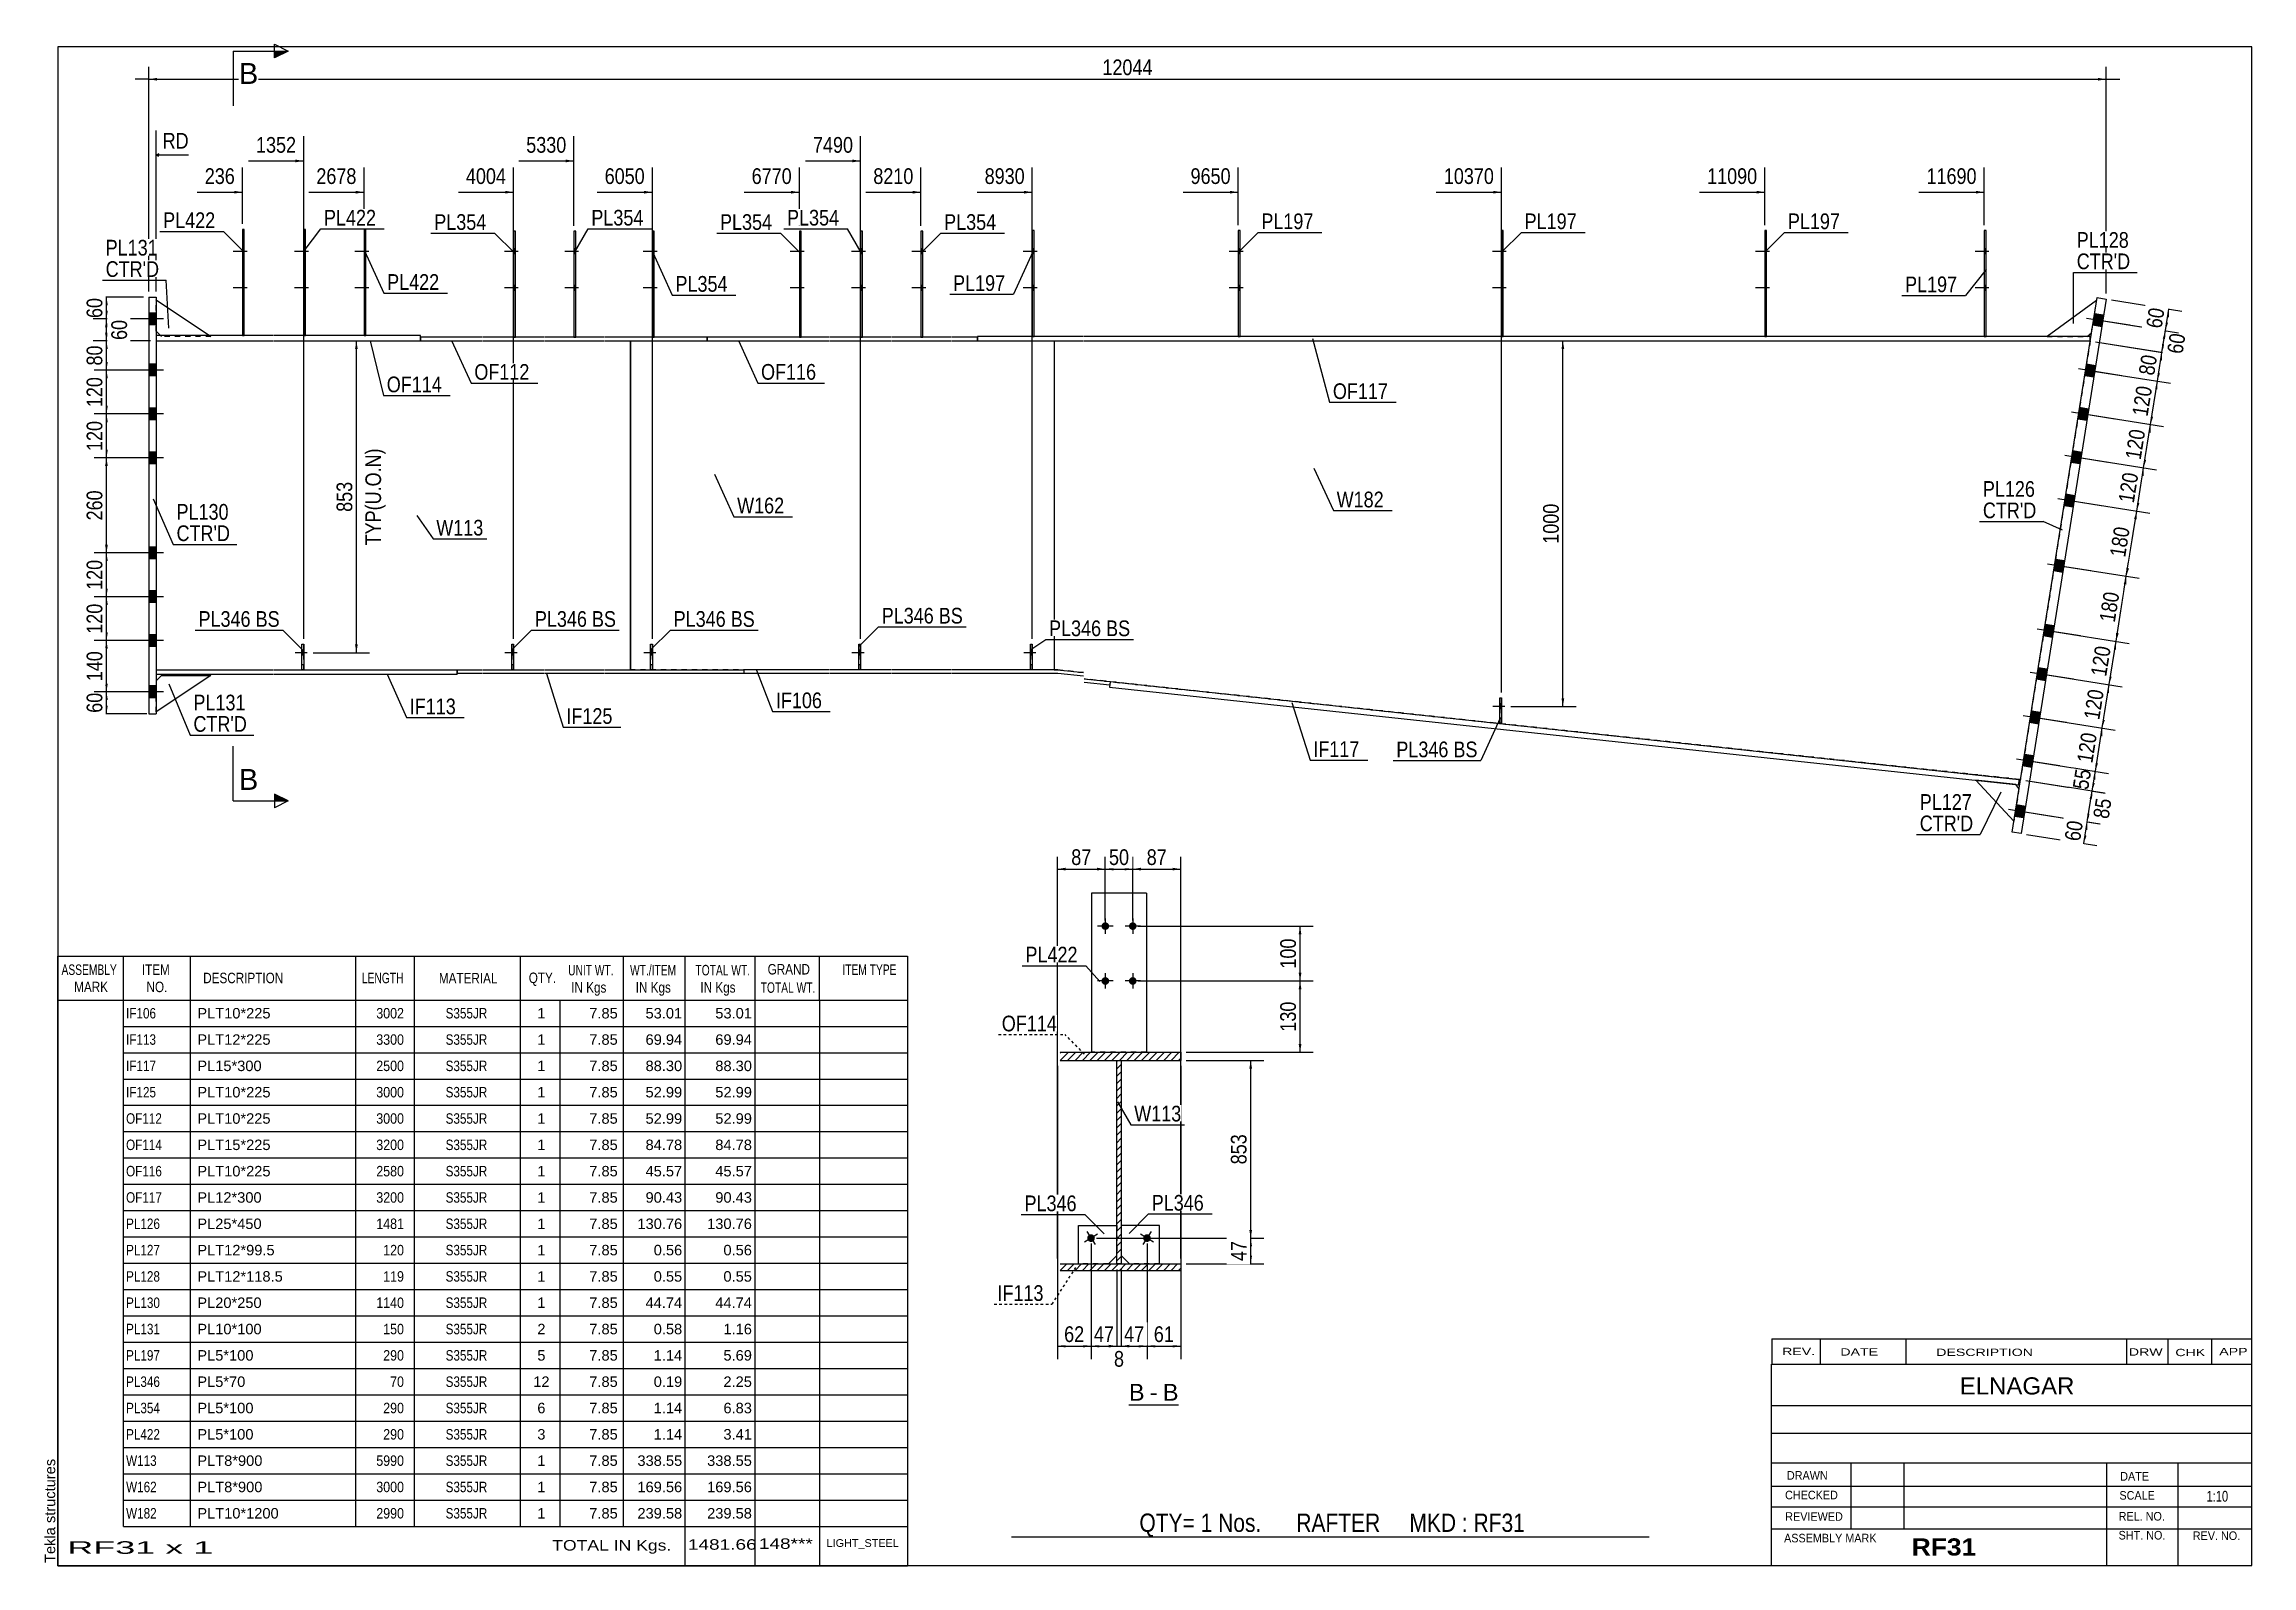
# Model space of a CAD drawing. Header units: millimetres. Extents: x -20 to 382, y -193 to 84.
import ezdxf

# ---------------------------------------------------------------- set-up
doc = ezdxf.new("R2010")
doc.units = ezdxf.units.MM
for name, pattern in [('DXK_LINE_DOT1', [1.8814, 0.9407, -0.9407]), ('DXK_LINE_DOT2', [3.9198, 1.9599, -1.9599]), ('DXK_LINE_DOT4', [0.9408, 0.4704, -0.4704])]:
    doc.linetypes.add(name, pattern=pattern)
doc.styles.add('Arial', font='ARIAL.TTF', dxfattribs={"height": 0.2})
doc.styles.add('Arial Bold', font='ARIALBD.TTF', dxfattribs={"height": 0.2})
doc.styles.add('Arial Narrow', font='ARIALN.TTF', dxfattribs={"height": 0.2})

# ---------------------------------------------------------------- blocks, each defined once
blk = doc.blocks.new('Unknown-623477792-1210')
at = {"color": 5, "linetype": 'Continuous'}
for p, q in [((382.1, 83.62), (-17.9, 83.62)), ((-17.9, 83.62), (-17.9, -193.38)), ((382.1, -193.38), (382.1, 83.62)), ((-17.9, -193.38), (382.1, -193.38))]:
    blk.add_line(p, q, dxfattribs=at)
at = {"color": 174, "linetype": 'Continuous', "style": 'Arial'}
blk.add_text('Tekla structures', height=1.9102, rotation=90, dxfattribs=at).set_placement((-18.4, -192.88))
blk = doc.blocks.new('Unknown-623477792-16 - 1231')
at = {"color": 7, "linetype": 'Continuous'}
blk.add_line((177.36, -164.04), (186.39, -164.04), dxfattribs=at)
at = {"color": 0, "linetype": 'Continuous'}
blk.add_wipeout([(180.2, -163.29), (180.2, -160.09), (177.36, -160.09), (177.36, -163.29)], dxfattribs=at)
blk.add_wipeout([(182.59, -163.29), (182.59, -160.09), (181.16, -160.09), (181.16, -163.29)], dxfattribs=at)
at = {"color": 96, "linetype": 'Continuous', "style": 'Arial'}
blk.add_text('B', height=3.06, dxfattribs=at).set_placement((177.36, -163.29))
at = {"color": 0, "linetype": 'Continuous'}
blk.add_wipeout([(186.39, -163.29), (186.39, -160.09), (183.55, -160.09), (183.55, -163.29)], dxfattribs=at)
at = {"color": 96, "linetype": 'Continuous', "style": 'Arial'}
for s, p in [('B', (183.55, -163.29)), ('-', (181.16, -163.29))]:
    blk.add_text(s, height=3.06, dxfattribs=at).set_placement(p)
blk = doc.blocks.new('Part-623477792-1657 - 1569')
at = {"color": 2, "linetype": 'Continuous'}
for p, q in [((54.87, -30.67), (54.87, -30)), ((54.87, -30), (59.53, -30)), ((59.53, -30.67), (54.87, -30.67)), ((59.63, -30), (70.7, -30)), ((70.7, -30.67), (59.63, -30.67)), ((70.8, -30), (81.7, -30)), ((81.7, -30.67), (70.8, -30.67)), ((81.8, -30), (107.13, -30)), ((107.13, -30.67), (81.8, -30.67)), ((107.13, -30), (107.13, -30.67))]:
    blk.add_line(p, q, dxfattribs=at)
blk = doc.blocks.new('Part-623477792-1665 - 1569')
at = {"color": 2, "linetype": 'Continuous'}
for p, q in [((0, 37.47), (9.7, 31)), ((0, 31.8), (0.8, 31))]:
    blk.add_line(p, q, dxfattribs=at)
at = {"color": 7, "linetype": 'DXK_LINE_DOT1'}
for p, q in [((0, 31.8), (0, 37.47)), ((1, 30.8), (0.8, 31)), ((10, 30.8), (1, 30.8)), ((9.7, 31), (10, 30.8))]:
    blk.add_line(p, q, dxfattribs=at)
blk = doc.blocks.new('Bolt-623477792-1645 - 1569')
at = {"linetype": 'Continuous'}
for points in [[(160.08, 45.87), (160.08, 46.8), (159.75, 46.8), (159.75, 45.87)], [(160.08, 45.87), (160.08, 46.8), (159.75, 46.8), (159.75, 45.87)], [(160.08, 39.2), (160.08, 40.13), (159.75, 40.13), (159.75, 39.2)], [(160.08, 39.2), (160.08, 40.13), (159.75, 40.13), (159.75, 39.2)]]:
    blk.add_hatch(color=3, dxfattribs=at).paths.add_polyline_path(points)
at = {"color": 3, "linetype": 'Continuous'}
for p, q in [((160.62, 46.33), (158.08, 46.33)), ((160.62, 46.33), (158.08, 46.33)), ((160.08, 46.8), (159.75, 46.8)), ((160.08, 46.8), (159.75, 46.8)), ((160.08, 45.87), (159.75, 45.87)), ((160.08, 45.87), (159.75, 45.87)), ((160.62, 39.67), (158.08, 39.67)), ((160.62, 39.67), (158.08, 39.67)), ((160.08, 40.13), (159.75, 40.13)), ((160.08, 40.13), (159.75, 40.13)), ((160.08, 39.2), (159.75, 39.2)), ((160.08, 39.2), (159.75, 39.2))]:
    blk.add_line(p, q, dxfattribs=at)
blk = doc.blocks.new('Part-623477792-1655 - 1569')
at = {"color": 2, "linetype": 'Continuous'}
for p, q in [((163.75, 30), (163.75, -30)), ((339.9, -50), (339.64, -49.97))]:
    blk.add_line(p, q, dxfattribs=at)
at = {"color": 7, "linetype": 'DXK_LINE_DOT1'}
for p, q in [((163.75, 30), (169.08, 30)), ((169.18, 30), (352.62, 30)), ((352.62, 30), (339.9, -50)), ((163.75, -30), (164.42, -30)), ((169.08, -30.5), (164.42, -30)), ((164.42, -30), (169.08, -30.5)), ((339.64, -49.97), (169.18, -31.64)), ((169.18, -31.64), (339.9, -49.99))]:
    blk.add_line(p, q, dxfattribs=at)
blk = doc.blocks.new('Part-623477792-1672 - 1569')
at = {"color": 2, "linetype": 'Continuous'}
for p, q in [((139.78, 50), (139.45, 50)), ((139.45, 50), (139.45, 30.67)), ((139.78, 30.67), (139.78, 50))]:
    blk.add_line(p, q, dxfattribs=at)
at = {"color": 7, "linetype": 'DXK_LINE_DOT1'}
blk.add_line((139.45, 30.67), (139.78, 30.67), dxfattribs=at)
blk = doc.blocks.new('Part-623477792-1656 - 1569')
at = {"color": 2, "linetype": 'Continuous'}
for p, q in [((0, -30), (21.27, -30)), ((0, -30.8), (21.27, -30.8)), ((21.37, -30), (32.43, -30)), ((21.37, -30.8), (32.43, -30.8)), ((32.53, -30), (43.43, -30)), ((32.53, -30.8), (43.43, -30.8)), ((43.53, -30), (54.87, -30)), ((43.53, -30.8), (54.87, -30.8)), ((54.87, -30), (54.87, -30.8))]:
    blk.add_line(p, q, dxfattribs=at)
at = {"color": 7, "linetype": 'DXK_LINE_DOT1'}
blk.add_line((0, -30), (0, -30.8), dxfattribs=at)
blk = doc.blocks.new('Part-623477792-1662 - 1569')
at = {"color": 2, "linetype": 'Continuous'}
for p, q in [((353.8, 37.38), (344.75, 30.8)), ((352.08, 30.8), (352.86, 31.46))]:
    blk.add_line(p, q, dxfattribs=at)
at = {"color": 7, "linetype": 'DXK_LINE_DOT1'}
for p, q in [((352.86, 31.46), (353.8, 37.38)), ((344.75, 30.8), (352.08, 30.8))]:
    blk.add_line(p, q, dxfattribs=at)
blk = doc.blocks.new('Part-623477792-1667 - 1569')
at = {"color": 2, "linetype": 'Continuous'}
for p, q in [((65.5, 50), (65.17, 50)), ((65.17, 50), (65.17, 30.67)), ((65.5, 30.67), (65.5, 50))]:
    blk.add_line(p, q, dxfattribs=at)
at = {"color": 7, "linetype": 'DXK_LINE_DOT1'}
blk.add_line((65.17, 30.67), (65.5, 30.67), dxfattribs=at)
blk = doc.blocks.new('Bolt-623477792-1624 - 1569')
at = {"linetype": 'Continuous'}
blk.add_hatch(color=3, dxfattribs=at).paths.add_polyline_path([(159.75, -27.33), (159.75, -26.4), (159.42, -26.4), (159.42, -27.33)])
at = {"color": 3, "linetype": 'Continuous'}
for p, q in [((160.38, -26.87), (158.18, -26.87)), ((159.75, -26.4), (159.42, -26.4)), ((159.75, -27.33), (159.42, -27.33))]:
    blk.add_line(p, q, dxfattribs=at)
blk = doc.blocks.new('Bolt-623477792-1625 - 1569')
at = {"color": 3, "linetype": 'DXK_LINE_DOT2'}
for p, q in [((160.38, -26.87), (158.18, -26.87)), ((159.75, -26.4), (159.42, -26.4)), ((159.75, -27.33), (159.42, -27.33))]:
    blk.add_line(p, q, dxfattribs=at)
blk = doc.blocks.new('Bolt-623477792-1628 - 1569')
at = {"linetype": 'Continuous'}
blk.add_hatch(color=3, dxfattribs=at).paths.add_polyline_path([(90.47, -27.33), (90.47, -26.4), (90.13, -26.4), (90.13, -27.33)])
at = {"color": 3, "linetype": 'Continuous'}
for p, q in [((91.1, -26.87), (88.9, -26.87)), ((90.47, -26.4), (90.13, -26.4)), ((90.47, -27.33), (90.13, -27.33))]:
    blk.add_line(p, q, dxfattribs=at)
blk = doc.blocks.new('Bolt-623477792-1629 - 1569')
at = {"color": 3, "linetype": 'DXK_LINE_DOT2'}
for p, q in [((91.1, -26.87), (88.9, -26.87)), ((90.47, -26.4), (90.13, -26.4)), ((90.47, -27.33), (90.13, -27.33))]:
    blk.add_line(p, q, dxfattribs=at)
blk = doc.blocks.new('Bolt-623477792-1630 - 1569')
at = {"linetype": 'Continuous'}
blk.add_hatch(color=3, dxfattribs=at).paths.add_polyline_path([(65.17, -27.33), (65.17, -26.4), (64.83, -26.4), (64.83, -27.33)])
at = {"color": 3, "linetype": 'Continuous'}
for p, q in [((65.8, -26.87), (63.6, -26.87)), ((65.17, -26.4), (64.83, -26.4)), ((65.17, -27.33), (64.83, -27.33))]:
    blk.add_line(p, q, dxfattribs=at)
blk = doc.blocks.new('Bolt-623477792-1631 - 1569')
at = {"color": 3, "linetype": 'DXK_LINE_DOT2'}
for p, q in [((65.8, -26.87), (63.6, -26.87)), ((65.17, -26.4), (64.83, -26.4)), ((65.17, -27.33), (64.83, -27.33))]:
    blk.add_line(p, q, dxfattribs=at)
blk = doc.blocks.new('Bolt-623477792-1632 - 1569')
at = {"linetype": 'Continuous'}
blk.add_hatch(color=3, dxfattribs=at).paths.add_polyline_path([(26.9, -27.33), (26.9, -26.4), (26.57, -26.4), (26.57, -27.33)])
at = {"color": 3, "linetype": 'Continuous'}
for p, q in [((27.53, -26.87), (25.33, -26.87)), ((26.9, -26.4), (26.57, -26.4)), ((26.9, -27.33), (26.57, -27.33))]:
    blk.add_line(p, q, dxfattribs=at)
blk = doc.blocks.new('Bolt-623477792-1633 - 1569')
at = {"color": 3, "linetype": 'DXK_LINE_DOT2'}
for p, q in [((27.53, -26.87), (25.33, -26.87)), ((26.9, -26.4), (26.57, -26.4)), ((26.9, -27.33), (26.57, -27.33))]:
    blk.add_line(p, q, dxfattribs=at)
blk = doc.blocks.new('Bolt-623477792-1635 - 1569')
at = {"linetype": 'Continuous'}
for points in [[(90.8, 45.87), (90.8, 46.8), (90.47, 46.8), (90.47, 45.87)], [(90.8, 45.87), (90.8, 46.8), (90.47, 46.8), (90.47, 45.87)], [(90.8, 39.2), (90.8, 40.13), (90.47, 40.13), (90.47, 39.2)], [(90.8, 39.2), (90.8, 40.13), (90.47, 40.13), (90.47, 39.2)]]:
    blk.add_hatch(color=3, dxfattribs=at).paths.add_polyline_path(points)
at = {"color": 3, "linetype": 'Continuous'}
for p, q in [((91.33, 46.33), (88.8, 46.33)), ((91.33, 46.33), (88.8, 46.33)), ((90.8, 46.8), (90.47, 46.8)), ((90.8, 46.8), (90.47, 46.8)), ((90.8, 45.87), (90.47, 45.87)), ((90.8, 45.87), (90.47, 45.87)), ((91.33, 39.67), (88.8, 39.67)), ((91.33, 39.67), (88.8, 39.67)), ((90.8, 40.13), (90.47, 40.13)), ((90.8, 40.13), (90.47, 40.13)), ((90.8, 39.2), (90.47, 39.2)), ((90.8, 39.2), (90.47, 39.2))]:
    blk.add_line(p, q, dxfattribs=at)
blk = doc.blocks.new('Bolt-623477792-5315 - 1569')
at = {"linetype": 'Continuous'}
for points in [[(128.78, 45.87), (128.78, 46.8), (128.45, 46.8), (128.45, 45.87)], [(128.78, 45.87), (128.78, 46.8), (128.45, 46.8), (128.45, 45.87)], [(128.78, 39.2), (128.78, 40.13), (128.45, 40.13), (128.45, 39.2)], [(128.78, 39.2), (128.78, 40.13), (128.45, 40.13), (128.45, 39.2)]]:
    blk.add_hatch(color=3, dxfattribs=at).paths.add_polyline_path(points)
at = {"color": 3, "linetype": 'Continuous'}
for p, q in [((129.32, 46.33), (126.78, 46.33)), ((129.32, 46.33), (126.78, 46.33)), ((128.78, 46.8), (128.45, 46.8)), ((128.78, 46.8), (128.45, 46.8)), ((128.78, 45.87), (128.45, 45.87)), ((128.78, 45.87), (128.45, 45.87)), ((129.32, 39.67), (126.78, 39.67)), ((129.32, 39.67), (126.78, 39.67)), ((128.78, 40.13), (128.45, 40.13)), ((128.78, 40.13), (128.45, 40.13)), ((128.78, 39.2), (128.45, 39.2)), ((128.78, 39.2), (128.45, 39.2))]:
    blk.add_line(p, q, dxfattribs=at)
blk = doc.blocks.new('Bolt-623477792-1637 - 1569')
at = {"linetype": 'Continuous'}
for points in [[(16.07, 45.87), (16.07, 46.8), (15.73, 46.8), (15.73, 45.87)], [(16.07, 45.87), (16.07, 46.8), (15.73, 46.8), (15.73, 45.87)], [(16.07, 39.2), (16.07, 40.13), (15.73, 40.13), (15.73, 39.2)], [(16.07, 39.2), (16.07, 40.13), (15.73, 40.13), (15.73, 39.2)]]:
    blk.add_hatch(color=3, dxfattribs=at).paths.add_polyline_path(points)
at = {"color": 3, "linetype": 'Continuous'}
for p, q in [((16.6, 46.33), (14.07, 46.33)), ((16.6, 46.33), (14.07, 46.33)), ((16.07, 46.8), (15.73, 46.8)), ((16.07, 46.8), (15.73, 46.8)), ((16.07, 45.87), (15.73, 45.87)), ((16.07, 45.87), (15.73, 45.87)), ((16.6, 39.67), (14.07, 39.67)), ((16.6, 39.67), (14.07, 39.67)), ((16.07, 40.13), (15.73, 40.13)), ((16.07, 40.13), (15.73, 40.13)), ((16.07, 39.2), (15.73, 39.2)), ((16.07, 39.2), (15.73, 39.2))]:
    blk.add_line(p, q, dxfattribs=at)
blk = doc.blocks.new('Bolt-623477792-1638 - 1569')
at = {"linetype": 'Continuous'}
for points in [[(38.23, 45.87), (38.23, 46.8), (37.9, 46.8), (37.9, 45.87)], [(38.23, 45.87), (38.23, 46.8), (37.9, 46.8), (37.9, 45.87)], [(38.23, 39.2), (38.23, 40.13), (37.9, 40.13), (37.9, 39.2)], [(38.23, 39.2), (38.23, 40.13), (37.9, 40.13), (37.9, 39.2)]]:
    blk.add_hatch(color=3, dxfattribs=at).paths.add_polyline_path(points)
at = {"color": 3, "linetype": 'Continuous'}
for p, q in [((38.77, 46.33), (36.23, 46.33)), ((38.77, 46.33), (36.23, 46.33)), ((38.23, 46.8), (37.9, 46.8)), ((38.23, 46.8), (37.9, 46.8)), ((38.23, 45.87), (37.9, 45.87)), ((38.23, 45.87), (37.9, 45.87)), ((38.77, 39.67), (36.23, 39.67)), ((38.77, 39.67), (36.23, 39.67)), ((38.23, 40.13), (37.9, 40.13)), ((38.23, 40.13), (37.9, 40.13)), ((38.23, 39.2), (37.9, 39.2)), ((38.23, 39.2), (37.9, 39.2))]:
    blk.add_line(p, q, dxfattribs=at)
blk = doc.blocks.new('Bolt-623477792-1639 - 1569')
at = {"linetype": 'Continuous'}
for points in [[(76.5, 45.87), (76.5, 46.8), (76.17, 46.8), (76.17, 45.87)], [(76.5, 45.87), (76.5, 46.8), (76.17, 46.8), (76.17, 45.87)], [(76.5, 39.2), (76.5, 40.13), (76.17, 40.13), (76.17, 39.2)], [(76.5, 39.2), (76.5, 40.13), (76.17, 40.13), (76.17, 39.2)]]:
    blk.add_hatch(color=3, dxfattribs=at).paths.add_polyline_path(points)
at = {"color": 3, "linetype": 'Continuous'}
for p, q in [((77.03, 46.33), (74.5, 46.33)), ((77.03, 46.33), (74.5, 46.33)), ((76.5, 46.8), (76.17, 46.8)), ((76.5, 46.8), (76.17, 46.8)), ((76.5, 45.87), (76.17, 45.87)), ((76.5, 45.87), (76.17, 45.87)), ((77.03, 39.67), (74.5, 39.67)), ((77.03, 39.67), (74.5, 39.67)), ((76.5, 40.13), (76.17, 40.13)), ((76.5, 40.13), (76.17, 40.13)), ((76.5, 39.2), (76.17, 39.2)), ((76.5, 39.2), (76.17, 39.2))]:
    blk.add_line(p, q, dxfattribs=at)
blk = doc.blocks.new('Bolt-623477792-1640 - 1569')
at = {"linetype": 'Continuous'}
for points in [[(117.6, 45.87), (117.6, 46.8), (117.27, 46.8), (117.27, 45.87)], [(117.6, 45.87), (117.6, 46.8), (117.27, 46.8), (117.27, 45.87)], [(117.6, 39.2), (117.6, 40.13), (117.27, 40.13), (117.27, 39.2)], [(117.6, 39.2), (117.6, 40.13), (117.27, 40.13), (117.27, 39.2)]]:
    blk.add_hatch(color=3, dxfattribs=at).paths.add_polyline_path(points)
at = {"color": 3, "linetype": 'Continuous'}
for p, q in [((118.13, 46.33), (115.6, 46.33)), ((118.13, 46.33), (115.6, 46.33)), ((117.6, 46.8), (117.27, 46.8)), ((117.6, 46.8), (117.27, 46.8)), ((117.6, 45.87), (117.27, 45.87)), ((117.6, 45.87), (117.27, 45.87)), ((118.13, 39.67), (115.6, 39.67)), ((118.13, 39.67), (115.6, 39.67)), ((117.6, 40.13), (117.27, 40.13)), ((117.6, 40.13), (117.27, 40.13)), ((117.6, 39.2), (117.27, 39.2)), ((117.6, 39.2), (117.27, 39.2))]:
    blk.add_line(p, q, dxfattribs=at)
blk = doc.blocks.new('Bolt-623477792-1641 - 1569')
at = {"linetype": 'Continuous'}
for points in [[(139.78, 45.87), (139.78, 46.8), (139.45, 46.8), (139.45, 45.87)], [(139.78, 45.87), (139.78, 46.8), (139.45, 46.8), (139.45, 45.87)], [(139.78, 39.2), (139.78, 40.13), (139.45, 40.13), (139.45, 39.2)], [(139.78, 39.2), (139.78, 40.13), (139.45, 40.13), (139.45, 39.2)]]:
    blk.add_hatch(color=3, dxfattribs=at).paths.add_polyline_path(points)
at = {"color": 3, "linetype": 'Continuous'}
for p, q in [((140.32, 46.33), (137.78, 46.33)), ((140.32, 46.33), (137.78, 46.33)), ((139.78, 46.8), (139.45, 46.8)), ((139.78, 46.8), (139.45, 46.8)), ((139.78, 45.87), (139.45, 45.87)), ((139.78, 45.87), (139.45, 45.87)), ((140.32, 39.67), (137.78, 39.67)), ((140.32, 39.67), (137.78, 39.67)), ((139.78, 40.13), (139.45, 40.13)), ((139.78, 40.13), (139.45, 40.13)), ((139.78, 39.2), (139.45, 39.2)), ((139.78, 39.2), (139.45, 39.2))]:
    blk.add_line(p, q, dxfattribs=at)
blk = doc.blocks.new('Bolt-623477792-1642 - 1569')
at = {"linetype": 'Continuous'}
for points in [[(197.62, 45.87), (197.62, 46.8), (197.29, 46.8), (197.29, 45.87)], [(197.62, 45.87), (197.62, 46.8), (197.29, 46.8), (197.29, 45.87)], [(197.62, 39.2), (197.62, 40.13), (197.29, 40.13), (197.29, 39.2)], [(197.62, 39.2), (197.62, 40.13), (197.29, 40.13), (197.29, 39.2)]]:
    blk.add_hatch(color=3, dxfattribs=at).paths.add_polyline_path(points)
at = {"color": 3, "linetype": 'Continuous'}
for p, q in [((198.16, 46.33), (195.62, 46.33)), ((198.16, 46.33), (195.62, 46.33)), ((197.62, 46.8), (197.29, 46.8)), ((197.62, 46.8), (197.29, 46.8)), ((197.62, 45.87), (197.29, 45.87)), ((197.62, 45.87), (197.29, 45.87)), ((198.16, 39.67), (195.62, 39.67)), ((198.16, 39.67), (195.62, 39.67)), ((197.62, 40.13), (197.29, 40.13)), ((197.62, 40.13), (197.29, 40.13)), ((197.62, 39.2), (197.29, 39.2)), ((197.62, 39.2), (197.29, 39.2))]:
    blk.add_line(p, q, dxfattribs=at)
blk = doc.blocks.new('Bolt-623477792-1643 - 1569')
at = {"linetype": 'Continuous'}
for points in [[(293.62, 45.87), (293.62, 46.8), (293.29, 46.8), (293.29, 45.87)], [(293.62, 45.87), (293.62, 46.8), (293.29, 46.8), (293.29, 45.87)], [(293.62, 39.2), (293.62, 40.13), (293.29, 40.13), (293.29, 39.2)], [(293.62, 39.2), (293.62, 40.13), (293.29, 40.13), (293.29, 39.2)]]:
    blk.add_hatch(color=3, dxfattribs=at).paths.add_polyline_path(points)
at = {"color": 3, "linetype": 'Continuous'}
for p, q in [((294.16, 46.33), (291.62, 46.33)), ((294.16, 46.33), (291.62, 46.33)), ((293.62, 46.8), (293.29, 46.8)), ((293.62, 46.8), (293.29, 46.8)), ((293.62, 45.87), (293.29, 45.87)), ((293.62, 45.87), (293.29, 45.87)), ((294.16, 39.67), (291.62, 39.67)), ((294.16, 39.67), (291.62, 39.67)), ((293.62, 40.13), (293.29, 40.13)), ((293.62, 40.13), (293.29, 40.13)), ((293.62, 39.2), (293.29, 39.2)), ((293.62, 39.2), (293.29, 39.2))]:
    blk.add_line(p, q, dxfattribs=at)
blk = doc.blocks.new('Bolt-623477792-1644 - 1569')
at = {"linetype": 'Continuous'}
for points in [[(333.63, 45.87), (333.63, 46.8), (333.29, 46.8), (333.29, 45.87)], [(333.63, 45.87), (333.63, 46.8), (333.29, 46.8), (333.29, 45.87)], [(333.63, 39.2), (333.63, 40.13), (333.29, 40.13), (333.29, 39.2)], [(333.63, 39.2), (333.63, 40.13), (333.29, 40.13), (333.29, 39.2)]]:
    blk.add_hatch(color=3, dxfattribs=at).paths.add_polyline_path(points)
at = {"color": 3, "linetype": 'Continuous'}
for p, q in [((334.16, 46.33), (331.63, 46.33)), ((334.16, 46.33), (331.63, 46.33)), ((333.63, 46.8), (333.29, 46.8)), ((333.63, 46.8), (333.29, 46.8)), ((333.63, 45.87), (333.29, 45.87)), ((333.63, 45.87), (333.29, 45.87)), ((334.16, 39.67), (331.63, 39.67)), ((334.16, 39.67), (331.63, 39.67)), ((333.63, 40.13), (333.29, 40.13)), ((333.63, 40.13), (333.29, 40.13)), ((333.63, 39.2), (333.29, 39.2)), ((333.63, 39.2), (333.29, 39.2))]:
    blk.add_line(p, q, dxfattribs=at)
blk = doc.blocks.new('Bolt-623477792-1646 - 1569')
at = {"linetype": 'Continuous'}
for points in [[(65.5, 45.87), (65.5, 46.8), (65.17, 46.8), (65.17, 45.87)], [(65.5, 45.87), (65.5, 46.8), (65.17, 46.8), (65.17, 45.87)], [(65.5, 39.2), (65.5, 40.13), (65.17, 40.13), (65.17, 39.2)], [(65.5, 39.2), (65.5, 40.13), (65.17, 40.13), (65.17, 39.2)]]:
    blk.add_hatch(color=3, dxfattribs=at).paths.add_polyline_path(points)
at = {"color": 3, "linetype": 'Continuous'}
for p, q in [((66.03, 46.33), (63.5, 46.33)), ((66.03, 46.33), (63.5, 46.33)), ((65.5, 46.8), (65.17, 46.8)), ((65.5, 46.8), (65.17, 46.8)), ((65.5, 45.87), (65.17, 45.87)), ((65.5, 45.87), (65.17, 45.87)), ((66.03, 39.67), (63.5, 39.67)), ((66.03, 39.67), (63.5, 39.67)), ((65.5, 40.13), (65.17, 40.13)), ((65.5, 40.13), (65.17, 40.13)), ((65.5, 39.2), (65.17, 39.2)), ((65.5, 39.2), (65.17, 39.2))]:
    blk.add_line(p, q, dxfattribs=at)
blk = doc.blocks.new('Bolt-623477792-1647 - 1569')
at = {"linetype": 'Continuous'}
for points in [[(27.23, 45.87), (27.23, 46.8), (26.9, 46.8), (26.9, 45.87)], [(27.23, 45.87), (27.23, 46.8), (26.9, 46.8), (26.9, 45.87)], [(27.23, 39.2), (27.23, 40.13), (26.9, 40.13), (26.9, 39.2)], [(27.23, 39.2), (27.23, 40.13), (26.9, 40.13), (26.9, 39.2)]]:
    blk.add_hatch(color=3, dxfattribs=at).paths.add_polyline_path(points)
at = {"color": 3, "linetype": 'Continuous'}
for p, q in [((27.77, 46.33), (25.23, 46.33)), ((27.77, 46.33), (25.23, 46.33)), ((27.23, 46.8), (26.9, 46.8)), ((27.23, 46.8), (26.9, 46.8)), ((27.23, 45.87), (26.9, 45.87)), ((27.23, 45.87), (26.9, 45.87)), ((27.77, 39.67), (25.23, 39.67)), ((27.77, 39.67), (25.23, 39.67)), ((27.23, 40.13), (26.9, 40.13)), ((27.23, 40.13), (26.9, 40.13)), ((27.23, 39.2), (26.9, 39.2)), ((27.23, 39.2), (26.9, 39.2))]:
    blk.add_line(p, q, dxfattribs=at)
blk = doc.blocks.new('Bolt-623477792-1648 - 1569')
at = {"linetype": 'Continuous'}
for points in [[(-1.33, 35.07), (-1.33, 32.93), (0, 32.93), (0, 35.07)], [(-1.33, 35.07), (-1.33, 32.93), (0, 32.93), (0, 35.07)], [(-1.33, 25.73), (-1.33, 23.6), (0, 23.6), (0, 25.73)], [(-1.33, 25.73), (-1.33, 23.6), (0, 23.6), (0, 25.73)], [(-1.33, 17.73), (-1.33, 15.6), (0, 15.6), (0, 17.73)], [(-1.33, 17.73), (-1.33, 15.6), (0, 15.6), (0, 17.73)], [(-1.33, 9.73), (-1.33, 7.6), (0, 7.6), (0, 9.73)], [(-1.33, 9.73), (-1.33, 7.6), (0, 7.6), (0, 9.73)], [(-1.33, -7.6), (-1.33, -9.73), (0, -9.73), (0, -7.6)], [(-1.33, -7.6), (-1.33, -9.73), (0, -9.73), (0, -7.6)], [(-1.33, -15.6), (-1.33, -17.73), (0, -17.73), (0, -15.6)], [(-1.33, -15.6), (-1.33, -17.73), (0, -17.73), (0, -15.6)], [(-1.33, -23.6), (-1.33, -25.73), (0, -25.73), (0, -23.6)], [(-1.33, -23.6), (-1.33, -25.73), (0, -25.73), (0, -23.6)], [(-1.33, -32.93), (-1.33, -35.07), (0, -35.07), (0, -32.93)], [(-1.33, -32.93), (-1.33, -35.07), (0, -35.07), (0, -32.93)]]:
    blk.add_hatch(color=3, dxfattribs=at).paths.add_polyline_path(points)
at = {"color": 3, "linetype": 'Continuous'}
for p, q in [((1.32, 34), (-6.67, 34)), ((1.32, 34), (-6.67, 34)), ((0, 35.07), (-1.33, 35.07)), ((0, 35.07), (-1.33, 35.07)), ((0, 32.93), (-1.33, 32.93)), ((0, 32.93), (-1.33, 32.93)), ((1.32, 24.67), (-6.67, 24.67)), ((1.32, 24.67), (-6.67, 24.67)), ((0, 25.73), (-1.33, 25.73)), ((0, 25.73), (-1.33, 25.73)), ((0, 23.6), (-1.33, 23.6)), ((0, 23.6), (-1.33, 23.6)), ((1.32, 16.67), (-6.67, 16.67)), ((1.32, 16.67), (-6.67, 16.67)), ((0, 17.73), (-1.33, 17.73)), ((0, 17.73), (-1.33, 17.73)), ((0, 15.6), (-1.33, 15.6)), ((0, 15.6), (-1.33, 15.6)), ((1.32, 8.67), (-6.67, 8.67)), ((1.32, 8.67), (-6.67, 8.67)), ((0, 9.73), (-1.33, 9.73)), ((0, 9.73), (-1.33, 9.73)), ((0, 7.6), (-1.33, 7.6)), ((0, 7.6), (-1.33, 7.6)), ((0, -7.6), (-1.33, -7.6)), ((0, -7.6), (-1.33, -7.6)), ((1.32, -8.67), (-6.67, -8.67)), ((1.32, -8.67), (-6.67, -8.67)), ((0, -9.73), (-1.33, -9.73)), ((0, -9.73), (-1.33, -9.73)), ((0, -15.6), (-1.33, -15.6)), ((0, -15.6), (-1.33, -15.6)), ((1.32, -16.67), (-6.67, -16.67)), ((1.32, -16.67), (-6.67, -16.67)), ((0, -17.73), (-1.33, -17.73)), ((0, -17.73), (-1.33, -17.73)), ((0, -23.6), (-1.33, -23.6)), ((0, -23.6), (-1.33, -23.6)), ((1.32, -24.67), (-6.67, -24.67)), ((1.32, -24.67), (-6.67, -24.67)), ((0, -25.73), (-1.33, -25.73)), ((0, -25.73), (-1.33, -25.73)), ((1.32, -34), (-6.67, -34)), ((1.32, -34), (-6.67, -34)), ((0, -32.93), (-1.33, -32.93)), ((0, -32.93), (-1.33, -32.93)), ((0, -35.07), (-1.33, -35.07)), ((0, -35.07), (-1.33, -35.07))]:
    blk.add_line(p, q, dxfattribs=at)
blk = doc.blocks.new('Bolt-623477792-1649 - 1569')
at = {"linetype": 'Continuous'}
for points in [[(353.42, 35), (353.08, 32.9), (354.73, 32.64), (355.07, 34.74)], [(353.42, 35), (353.08, 32.9), (354.73, 32.64), (355.07, 34.74)], [(353.42, 35), (353.08, 32.9), (354.73, 32.64), (355.07, 34.74)], [(353.42, 35), (353.08, 32.9), (354.73, 32.64), (355.07, 34.74)], [(351.95, 25.79), (351.62, 23.68), (353.26, 23.42), (353.6, 25.52)], [(351.95, 25.79), (351.62, 23.68), (353.26, 23.42), (353.6, 25.52)], [(351.95, 25.79), (351.62, 23.68), (353.26, 23.42), (353.6, 25.52)], [(351.95, 25.79), (351.62, 23.68), (353.26, 23.42), (353.6, 25.52)], [(350.7, 17.89), (350.36, 15.78), (352.01, 15.52), (352.34, 17.62)], [(350.7, 17.89), (350.36, 15.78), (352.01, 15.52), (352.34, 17.62)], [(350.7, 17.89), (350.36, 15.78), (352.01, 15.52), (352.34, 17.62)], [(350.7, 17.89), (350.36, 15.78), (352.01, 15.52), (352.34, 17.62)], [(349.44, 9.98), (349.11, 7.88), (350.75, 7.62), (351.09, 9.72)], [(349.44, 9.98), (349.11, 7.88), (350.75, 7.62), (351.09, 9.72)], [(349.44, 9.98), (349.11, 7.88), (350.75, 7.62), (351.09, 9.72)], [(349.44, 9.98), (349.11, 7.88), (350.75, 7.62), (351.09, 9.72)], [(348.18, 2.08), (347.85, -0.02), (349.5, -0.28), (349.83, 1.82)], [(348.18, 2.08), (347.85, -0.02), (349.5, -0.28), (349.83, 1.82)], [(348.18, 2.08), (347.85, -0.02), (349.5, -0.28), (349.83, 1.82)], [(348.18, 2.08), (347.85, -0.02), (349.5, -0.28), (349.83, 1.82)], [(346.3, -9.78), (345.96, -11.89), (347.61, -12.15), (347.94, -10.04)], [(346.3, -9.78), (345.96, -11.89), (347.61, -12.15), (347.94, -10.04)], [(346.3, -9.78), (345.96, -11.89), (347.61, -12.15), (347.94, -10.04)], [(346.3, -9.78), (345.96, -11.89), (347.61, -12.15), (347.94, -10.04)], [(344.41, -21.65), (344.07, -23.76), (345.72, -24.02), (346.05, -21.91)], [(344.41, -21.65), (344.07, -23.76), (345.72, -24.02), (346.05, -21.91)], [(344.41, -21.65), (344.07, -23.76), (345.72, -24.02), (346.05, -21.91)], [(344.41, -21.65), (344.07, -23.76), (345.72, -24.02), (346.05, -21.91)], [(343.15, -29.55), (342.82, -31.66), (344.46, -31.92), (344.8, -29.82)], [(343.15, -29.55), (342.82, -31.66), (344.46, -31.92), (344.8, -29.82)], [(343.15, -29.55), (342.82, -31.66), (344.46, -31.92), (344.8, -29.82)], [(343.15, -29.55), (342.82, -31.66), (344.46, -31.92), (344.8, -29.82)], [(341.9, -37.45), (341.56, -39.56), (343.21, -39.82), (343.54, -37.72)], [(341.9, -37.45), (341.56, -39.56), (343.21, -39.82), (343.54, -37.72)], [(341.9, -37.45), (341.56, -39.56), (343.21, -39.82), (343.54, -37.72)], [(341.9, -37.45), (341.56, -39.56), (343.21, -39.82), (343.54, -37.72)], [(340.64, -45.35), (340.3, -47.46), (341.95, -47.72), (342.29, -45.62)], [(340.64, -45.35), (340.3, -47.46), (341.95, -47.72), (342.29, -45.62)], [(340.64, -45.35), (340.3, -47.46), (341.95, -47.72), (342.29, -45.62)], [(340.64, -45.35), (340.3, -47.46), (341.95, -47.72), (342.29, -45.62)], [(339.17, -54.57), (338.84, -56.68), (340.48, -56.94), (340.82, -54.83)], [(339.17, -54.57), (338.84, -56.68), (340.48, -56.94), (340.82, -54.83)], [(339.17, -54.57), (338.84, -56.68), (340.48, -56.94), (340.82, -54.83)], [(339.17, -54.57), (338.84, -56.68), (340.48, -56.94), (340.82, -54.83)]]:
    blk.add_hatch(color=3, dxfattribs=at).paths.add_polyline_path(points)
at = {"color": 3, "linetype": 'Continuous'}
for p, q in [((351.95, 34.16), (359.84, 32.9)), ((351.95, 34.16), (359.84, 32.9)), ((351.95, 34.16), (359.84, 32.9)), ((351.95, 34.16), (359.84, 32.9)), ((353.08, 32.9), (354.73, 32.64)), ((353.08, 32.9), (354.73, 32.64)), ((353.08, 32.9), (354.73, 32.64)), ((353.08, 32.9), (354.73, 32.64)), ((353.42, 35), (355.07, 34.74)), ((353.42, 35), (355.07, 34.74)), ((353.42, 35), (355.07, 34.74)), ((353.42, 35), (355.07, 34.74)), ((350.49, 24.94), (358.37, 23.69)), ((350.49, 24.94), (358.37, 23.69)), ((350.49, 24.94), (358.37, 23.69)), ((350.49, 24.94), (358.37, 23.69)), ((351.95, 25.79), (353.6, 25.52)), ((351.95, 25.79), (353.6, 25.52)), ((351.95, 25.79), (353.6, 25.52)), ((351.95, 25.79), (353.6, 25.52)), ((351.62, 23.68), (353.26, 23.42)), ((351.62, 23.68), (353.26, 23.42)), ((351.62, 23.68), (353.26, 23.42)), ((351.62, 23.68), (353.26, 23.42)), ((349.23, 17.04), (357.11, 15.79)), ((349.23, 17.04), (357.11, 15.79)), ((349.23, 17.04), (357.11, 15.79)), ((349.23, 17.04), (357.11, 15.79)), ((350.7, 17.89), (352.34, 17.62)), ((350.7, 17.89), (352.34, 17.62)), ((350.7, 17.89), (352.34, 17.62)), ((350.7, 17.89), (352.34, 17.62)), ((350.36, 15.78), (352.01, 15.52)), ((350.36, 15.78), (352.01, 15.52)), ((350.36, 15.78), (352.01, 15.52)), ((350.36, 15.78), (352.01, 15.52)), ((347.97, 9.14), (355.86, 7.88)), ((347.97, 9.14), (355.86, 7.88)), ((347.97, 9.14), (355.86, 7.88)), ((347.97, 9.14), (355.86, 7.88)), ((349.44, 9.98), (351.09, 9.72)), ((349.44, 9.98), (351.09, 9.72)), ((349.44, 9.98), (351.09, 9.72)), ((349.44, 9.98), (351.09, 9.72)), ((349.11, 7.88), (350.75, 7.62)), ((349.11, 7.88), (350.75, 7.62)), ((349.11, 7.88), (350.75, 7.62)), ((349.11, 7.88), (350.75, 7.62)), ((346.72, 1.24), (354.6, -0.02)), ((346.72, 1.24), (354.6, -0.02)), ((346.72, 1.24), (354.6, -0.02)), ((346.72, 1.24), (354.6, -0.02)), ((348.18, 2.08), (349.83, 1.82)), ((348.18, 2.08), (349.83, 1.82)), ((348.18, 2.08), (349.83, 1.82)), ((348.18, 2.08), (349.83, 1.82)), ((347.85, -0.02), (349.5, -0.28)), ((347.85, -0.02), (349.5, -0.28)), ((347.85, -0.02), (349.5, -0.28)), ((347.85, -0.02), (349.5, -0.28)), ((344.83, -10.63), (352.71, -11.88)), ((344.83, -10.63), (352.71, -11.88)), ((344.83, -10.63), (352.71, -11.88)), ((344.83, -10.63), (352.71, -11.88)), ((345.96, -11.89), (347.61, -12.15)), ((345.96, -11.89), (347.61, -12.15)), ((345.96, -11.89), (347.61, -12.15)), ((345.96, -11.89), (347.61, -12.15)), ((346.3, -9.78), (347.94, -10.04)), ((346.3, -9.78), (347.94, -10.04)), ((346.3, -9.78), (347.94, -10.04)), ((346.3, -9.78), (347.94, -10.04)), ((342.94, -22.5), (350.83, -23.75)), ((342.94, -22.5), (350.83, -23.75)), ((342.94, -22.5), (350.83, -23.75)), ((342.94, -22.5), (350.83, -23.75)), ((344.07, -23.76), (345.72, -24.02)), ((344.07, -23.76), (345.72, -24.02)), ((344.07, -23.76), (345.72, -24.02)), ((344.07, -23.76), (345.72, -24.02)), ((344.41, -21.65), (346.05, -21.91)), ((344.41, -21.65), (346.05, -21.91)), ((344.41, -21.65), (346.05, -21.91)), ((344.41, -21.65), (346.05, -21.91)), ((341.68, -30.4), (349.57, -31.65)), ((341.68, -30.4), (349.57, -31.65)), ((341.68, -30.4), (349.57, -31.65)), ((341.68, -30.4), (349.57, -31.65)), ((342.82, -31.66), (344.46, -31.92)), ((342.82, -31.66), (344.46, -31.92)), ((342.82, -31.66), (344.46, -31.92)), ((342.82, -31.66), (344.46, -31.92)), ((343.15, -29.55), (344.8, -29.82)), ((343.15, -29.55), (344.8, -29.82)), ((343.15, -29.55), (344.8, -29.82)), ((343.15, -29.55), (344.8, -29.82)), ((340.43, -38.3), (348.31, -39.55)), ((340.43, -38.3), (348.31, -39.55)), ((340.43, -38.3), (348.31, -39.55)), ((340.43, -38.3), (348.31, -39.55)), ((341.56, -39.56), (343.21, -39.82)), ((341.56, -39.56), (343.21, -39.82)), ((341.56, -39.56), (343.21, -39.82)), ((341.56, -39.56), (343.21, -39.82)), ((341.9, -37.45), (343.54, -37.72)), ((341.9, -37.45), (343.54, -37.72)), ((341.9, -37.45), (343.54, -37.72)), ((341.9, -37.45), (343.54, -37.72)), ((339.17, -46.2), (347.06, -47.46)), ((339.17, -46.2), (347.06, -47.46)), ((339.17, -46.2), (347.06, -47.46)), ((339.17, -46.2), (347.06, -47.46)), ((340.3, -47.46), (341.95, -47.72)), ((340.3, -47.46), (341.95, -47.72)), ((340.3, -47.46), (341.95, -47.72)), ((340.3, -47.46), (341.95, -47.72)), ((340.64, -45.35), (342.29, -45.62)), ((340.64, -45.35), (342.29, -45.62)), ((340.64, -45.35), (342.29, -45.62)), ((340.64, -45.35), (342.29, -45.62)), ((337.71, -55.42), (345.59, -56.67)), ((337.71, -55.42), (345.59, -56.67)), ((337.71, -55.42), (345.59, -56.67)), ((337.71, -55.42), (345.59, -56.67)), ((339.17, -54.57), (340.82, -54.83)), ((339.17, -54.57), (340.82, -54.83)), ((339.17, -54.57), (340.82, -54.83)), ((339.17, -54.57), (340.82, -54.83)), ((338.84, -56.68), (340.48, -56.94)), ((338.84, -56.68), (340.48, -56.94)), ((338.84, -56.68), (340.48, -56.94)), ((338.84, -56.68), (340.48, -56.94))]:
    blk.add_line(p, q, dxfattribs=at)
blk = doc.blocks.new('Part-623477792-1650 - 1569')
at = {"color": 2, "linetype": 'Continuous'}
for p, q in [((21.27, 31), (0, 31)), ((0, 30), (21.27, 30)), ((32.43, 31), (21.37, 31)), ((21.37, 30), (32.43, 30)), ((43.43, 31), (32.53, 31)), ((32.53, 30), (43.43, 30)), ((48.2, 31), (43.53, 31)), ((43.53, 30), (48.2, 30)), ((48.2, 30), (48.2, 31))]:
    blk.add_line(p, q, dxfattribs=at)
at = {"color": 7, "linetype": 'DXK_LINE_DOT1'}
blk.add_line((0, 31), (0, 30), dxfattribs=at)
blk = doc.blocks.new('Part-623477792-1651 - 1569')
at = {"color": 2, "linetype": 'Continuous'}
for p, q in [((48.2, 30.67), (48.2, 30)), ((59.53, 30.67), (48.2, 30.67)), ((48.2, 30), (59.53, 30)), ((70.7, 30.67), (59.63, 30.67)), ((59.63, 30), (70.7, 30)), ((81.7, 30.67), (70.8, 30.67)), ((70.8, 30), (81.7, 30)), ((100.47, 30.67), (81.8, 30.67)), ((81.8, 30), (100.47, 30)), ((100.47, 30), (100.47, 30.67))]:
    blk.add_line(p, q, dxfattribs=at)
blk = doc.blocks.new('Part-623477792-1652 - 1569')
at = {"color": 2, "linetype": 'Continuous'}
for p, q in [((100.47, 30.67), (100.47, 30)), ((111.8, 30.67), (100.47, 30.67)), ((100.47, 30), (111.8, 30)), ((122.8, 30.67), (111.9, 30.67)), ((111.9, 30), (122.8, 30)), ((133.98, 30.67), (122.9, 30.67)), ((122.9, 30), (133.98, 30)), ((144.98, 30.67), (134.08, 30.67)), ((134.08, 30), (144.98, 30)), ((149.75, 30.67), (145.08, 30.67)), ((145.08, 30), (149.75, 30))]:
    blk.add_line(p, q, dxfattribs=at)
at = {"color": 7, "linetype": 'DXK_LINE_DOT1'}
blk.add_line((149.75, 30), (149.75, 30.67), dxfattribs=at)
blk = doc.blocks.new('Part-623477792-1653 - 1569')
at = {"color": 2, "linetype": 'Continuous'}
for p, q in [((149.75, 30.8), (149.75, 30)), ((169.08, 30.8), (149.75, 30.8)), ((149.75, 30), (169.08, 30)), ((352.62, 30.8), (169.18, 30.8)), ((169.18, 30), (352.62, 30)), ((352.62, 30), (352.62, 30.8))]:
    blk.add_line(p, q, dxfattribs=at)
blk = doc.blocks.new('Part-623477792-1654 - 1569')
at = {"color": 2, "linetype": 'Continuous'}
blk.add_line((86.47, -30), (86.47, 30), dxfattribs=at)
at = {"color": 7, "linetype": 'DXK_LINE_DOT1'}
for p, q in [((86.47, 30), (111.8, 30)), ((111.9, 30), (122.8, 30)), ((122.9, 30), (133.98, 30)), ((134.08, 30), (144.98, 30)), ((145.08, 30), (163.75, 30)), ((163.75, 30), (163.75, -30)), ((111.8, -30), (86.47, -30)), ((122.8, -30), (111.9, -30)), ((133.98, -30), (122.9, -30)), ((144.98, -30), (134.08, -30)), ((163.75, -30), (145.08, -30))]:
    blk.add_line(p, q, dxfattribs=at)
blk = doc.blocks.new('Part-623477792-1658 - 1569')
at = {"color": 2, "linetype": 'Continuous'}
for p, q in [((111.8, -30), (107.13, -30)), ((107.13, -30), (107.13, -30.67)), ((111.8, -30.67), (107.13, -30.67)), ((122.8, -30), (111.9, -30)), ((122.8, -30.67), (111.9, -30.67)), ((133.98, -30), (122.9, -30)), ((133.98, -30.67), (122.9, -30.67)), ((144.98, -30), (134.08, -30)), ((144.98, -30.67), (134.08, -30.67)), ((164.42, -30), (145.08, -30)), ((164.38, -30.67), (145.08, -30.67)), ((169.08, -31.17), (164.38, -30.67)), ((164.42, -30), (169.08, -30.5)), ((169.18, -31.64), (173.96, -32.15)), ((173.89, -32.81), (169.18, -32.31))]:
    blk.add_line(p, q, dxfattribs=at)
at = {"color": 7, "linetype": 'DXK_LINE_DOT1'}
blk.add_line((173.96, -32.15), (173.89, -32.81), dxfattribs=at)
blk = doc.blocks.new('Part-623477792-1659 - 1569')
at = {"color": 2, "linetype": 'Continuous'}
for p, q in [((173.96, -32.15), (173.85, -33.15)), ((173.96, -32.15), (339.64, -49.97)), ((173.85, -33.15), (339.54, -50.97)), ((339.64, -49.97), (339.54, -50.97))]:
    blk.add_line(p, q, dxfattribs=at)
blk = doc.blocks.new('Part-623477792-1660 - 1569')
at = {"color": 2, "linetype": 'Continuous'}
for p, q in [((338.38, -59.58), (353.88, 37.9)), ((355.53, 37.64), (340.02, -59.84)), ((353.88, 37.9), (355.53, 37.64)), ((340.02, -59.84), (338.38, -59.58))]:
    blk.add_line(p, q, dxfattribs=at)
blk = doc.blocks.new('Part-623477792-1661 - 1569')
at = {"color": 2, "linetype": 'Continuous'}
for p, q in [((338.69, -57.58), (331.79, -50.14)), ((339.08, -50.93), (331.79, -50.14)), ((339.64, -51.66), (339.08, -50.93))]:
    blk.add_line(p, q, dxfattribs=at)
at = {"color": 7, "linetype": 'DXK_LINE_DOT1'}
blk.add_line((339.64, -51.66), (338.69, -57.58), dxfattribs=at)
blk = doc.blocks.new('Part-623477792-1663 - 1569')
at = {"color": 2, "linetype": 'Continuous'}
for p, q in [((-1.33, 38), (0, 38)), ((-1.33, 38), (-1.33, -38)), ((0, 38), (0, -38)), ((-1.33, -38), (0, -38))]:
    blk.add_line(p, q, dxfattribs=at)
blk = doc.blocks.new('Part-623477792-1664 - 1569')
at = {"color": 2, "linetype": 'Continuous'}
for p, q in [((10, -31), (0, -37.67)), ((0, -32), (1, -31)), ((1, -31), (10, -31))]:
    blk.add_line(p, q, dxfattribs=at)
at = {"color": 7, "linetype": 'DXK_LINE_DOT1'}
blk.add_line((0, -37.67), (0, -32), dxfattribs=at)
blk = doc.blocks.new('Part-623477792-1666 - 1569')
at = {"color": 2, "linetype": 'Continuous'}
for p, q in [((27.23, 50.33), (26.9, 50.33)), ((26.9, 50.33), (26.9, 31)), ((27.23, 31), (27.23, 50.33))]:
    blk.add_line(p, q, dxfattribs=at)
at = {"color": 7, "linetype": 'DXK_LINE_DOT1'}
blk.add_line((26.9, 31), (27.23, 31), dxfattribs=at)
blk = doc.blocks.new('Part-623477792-1668 - 1569')
at = {"color": 2, "linetype": 'Continuous'}
for p, q in [((160.08, 50.13), (159.75, 50.13)), ((159.75, 50.13), (159.75, 30.8)), ((160.08, 30.8), (160.08, 50.13))]:
    blk.add_line(p, q, dxfattribs=at)
at = {"color": 7, "linetype": 'DXK_LINE_DOT1'}
blk.add_line((159.75, 30.8), (160.08, 30.8), dxfattribs=at)
blk = doc.blocks.new('Part-623477792-1669 - 1569')
at = {"color": 2, "linetype": 'Continuous'}
for p, q in [((333.63, 50.13), (333.29, 50.13)), ((333.29, 50.13), (333.29, 30.8)), ((333.63, 30.8), (333.63, 50.13))]:
    blk.add_line(p, q, dxfattribs=at)
at = {"color": 7, "linetype": 'DXK_LINE_DOT1'}
blk.add_line((333.29, 30.8), (333.63, 30.8), dxfattribs=at)
blk = doc.blocks.new('Part-623477792-1670 - 1569')
at = {"color": 2, "linetype": 'Continuous'}
for p, q in [((293.62, 50.13), (293.29, 50.13)), ((293.29, 50.13), (293.29, 30.8)), ((293.62, 30.8), (293.62, 50.13))]:
    blk.add_line(p, q, dxfattribs=at)
at = {"color": 7, "linetype": 'DXK_LINE_DOT1'}
blk.add_line((293.29, 30.8), (293.62, 30.8), dxfattribs=at)
blk = doc.blocks.new('Part-623477792-1671 - 1569')
at = {"color": 2, "linetype": 'Continuous'}
for p, q in [((197.62, 50.13), (197.29, 50.13)), ((197.29, 50.13), (197.29, 30.8)), ((197.62, 30.8), (197.62, 50.13))]:
    blk.add_line(p, q, dxfattribs=at)
at = {"color": 7, "linetype": 'DXK_LINE_DOT1'}
blk.add_line((197.29, 30.8), (197.62, 30.8), dxfattribs=at)
blk = doc.blocks.new('Part-623477792-1673 - 1569')
at = {"color": 2, "linetype": 'Continuous'}
for p, q in [((117.6, 50), (117.27, 50)), ((117.27, 50), (117.27, 30.67)), ((117.6, 30.67), (117.6, 50))]:
    blk.add_line(p, q, dxfattribs=at)
at = {"color": 7, "linetype": 'DXK_LINE_DOT1'}
blk.add_line((117.27, 30.67), (117.6, 30.67), dxfattribs=at)
blk = doc.blocks.new('Part-623477792-1674 - 1569')
at = {"color": 2, "linetype": 'Continuous'}
for p, q in [((76.5, 50), (76.17, 50)), ((76.17, 50), (76.17, 30.67)), ((76.5, 30.67), (76.5, 50))]:
    blk.add_line(p, q, dxfattribs=at)
at = {"color": 7, "linetype": 'DXK_LINE_DOT1'}
blk.add_line((76.17, 30.67), (76.5, 30.67), dxfattribs=at)
blk = doc.blocks.new('Part-623477792-1675 - 1569')
at = {"color": 2, "linetype": 'Continuous'}
for p, q in [((38.23, 50.33), (37.9, 50.33)), ((37.9, 50.33), (37.9, 31)), ((38.23, 31), (38.23, 50.33))]:
    blk.add_line(p, q, dxfattribs=at)
at = {"color": 7, "linetype": 'DXK_LINE_DOT1'}
blk.add_line((37.9, 31), (38.23, 31), dxfattribs=at)
blk = doc.blocks.new('Part-623477792-1676 - 1569')
at = {"color": 2, "linetype": 'Continuous'}
for p, q in [((16.07, 50.33), (15.73, 50.33)), ((15.73, 50.33), (15.73, 31)), ((16.07, 31), (16.07, 50.33))]:
    blk.add_line(p, q, dxfattribs=at)
at = {"color": 7, "linetype": 'DXK_LINE_DOT1'}
blk.add_line((15.73, 31), (16.07, 31), dxfattribs=at)
blk = doc.blocks.new('Part-623477792-1678 - 1569')
at = {"color": 2, "linetype": 'Continuous'}
for p, q in [((90.8, 50), (90.47, 50)), ((90.47, 50), (90.47, 30.67)), ((90.8, 30.67), (90.8, 50))]:
    blk.add_line(p, q, dxfattribs=at)
at = {"color": 7, "linetype": 'DXK_LINE_DOT1'}
blk.add_line((90.47, 30.67), (90.8, 30.67), dxfattribs=at)
blk = doc.blocks.new('Part-623477792-1680 - 1569')
at = {"color": 7, "linetype": 'DXK_LINE_DOT1'}
for p, q in [((26.57, -30), (26.57, -25.33)), ((26.57, -25.33), (26.9, -25.33)), ((26.9, -30), (26.9, -25.33)), ((26.57, -29), (26.9, -29)), ((26.9, -30), (26.57, -30))]:
    blk.add_line(p, q, dxfattribs=at)
blk = doc.blocks.new('Part-623477792-1681 - 1569')
at = {"color": 2, "linetype": 'Continuous'}
for p, q in [((26.57, -30), (26.57, -25.33)), ((26.57, -25.33), (26.9, -25.33)), ((26.9, -25.33), (26.9, -30))]:
    blk.add_line(p, q, dxfattribs=at)
blk = doc.blocks.new('Part-623477792-1682 - 1569')
at = {"color": 7, "linetype": 'DXK_LINE_DOT1'}
for p, q in [((64.83, -30), (64.83, -25.33)), ((64.83, -25.33), (65.17, -25.33)), ((65.17, -30), (65.17, -25.33)), ((64.83, -29), (65.17, -29)), ((65.17, -30), (64.83, -30))]:
    blk.add_line(p, q, dxfattribs=at)
blk = doc.blocks.new('Part-623477792-1683 - 1569')
at = {"color": 2, "linetype": 'Continuous'}
for p, q in [((64.83, -30), (64.83, -25.33)), ((64.83, -25.33), (65.17, -25.33)), ((65.17, -25.33), (65.17, -30))]:
    blk.add_line(p, q, dxfattribs=at)
blk = doc.blocks.new('Part-623477792-1684 - 1569')
at = {"color": 7, "linetype": 'DXK_LINE_DOT1'}
for p, q in [((90.13, -30), (90.13, -25.33)), ((90.13, -25.33), (90.47, -25.33)), ((90.47, -30), (90.47, -25.33)), ((90.13, -29), (90.47, -29))]:
    blk.add_line(p, q, dxfattribs=at)
blk = doc.blocks.new('Part-623477792-1685 - 1569')
at = {"color": 2, "linetype": 'Continuous'}
for p, q in [((90.13, -30), (90.13, -25.33)), ((90.13, -25.33), (90.47, -25.33)), ((90.47, -25.33), (90.47, -30))]:
    blk.add_line(p, q, dxfattribs=at)
blk = doc.blocks.new('Part-623477792-1688 - 1569')
at = {"color": 7, "linetype": 'DXK_LINE_DOT1'}
for p, q in [((159.42, -30), (159.42, -25.33)), ((159.42, -25.33), (159.75, -25.33)), ((159.75, -30), (159.75, -25.33)), ((159.42, -29), (159.75, -29))]:
    blk.add_line(p, q, dxfattribs=at)
blk = doc.blocks.new('Part-623477792-1689 - 1569')
at = {"color": 2, "linetype": 'Continuous'}
for p, q in [((159.42, -30), (159.42, -25.33)), ((159.42, -25.33), (159.75, -25.33)), ((159.75, -25.33), (159.75, -30))]:
    blk.add_line(p, q, dxfattribs=at)
blk = doc.blocks.new('Part-623477792-1692 - 1569')
at = {"color": 7, "linetype": 'DXK_LINE_DOT1'}
for p, q in [((0, 30), (0, -30)), ((0, 30), (21.27, 30)), ((21.37, 30), (32.43, 30)), ((32.53, 30), (43.43, 30)), ((43.53, 30), (59.53, 30)), ((59.63, 30), (70.7, 30)), ((70.8, 30), (81.7, 30)), ((81.8, 30), (86.47, 30)), ((0, -30), (21.27, -30)), ((21.37, -30), (26.57, -30)), ((26.9, -30), (32.43, -30)), ((32.53, -30), (43.43, -30)), ((43.53, -30), (59.53, -30)), ((59.63, -30), (64.83, -30)), ((65.17, -30), (70.7, -30)), ((70.8, -30), (81.7, -30)), ((81.8, -30), (86.47, -30))]:
    blk.add_line(p, q, dxfattribs=at)
at = {"color": 2, "linetype": 'Continuous'}
blk.add_line((86.47, 30), (86.47, -30), dxfattribs=at)
blk = doc.blocks.new('Part-623477792-5294 - 1569')
at = {"color": 2, "linetype": 'Continuous'}
for p, q in [((245.62, 50.13), (245.29, 50.13)), ((245.29, 50.13), (245.29, 30.8)), ((245.62, 30.8), (245.62, 50.13))]:
    blk.add_line(p, q, dxfattribs=at)
at = {"color": 7, "linetype": 'DXK_LINE_DOT1'}
blk.add_line((245.29, 30.8), (245.62, 30.8), dxfattribs=at)
blk = doc.blocks.new('Part-623477792-5295 - 1569')
at = {"color": 7, "linetype": 'DXK_LINE_DOT1'}
for p, q in [((244.96, -39.75), (244.96, -35.12)), ((244.96, -35.12), (245.29, -35.12)), ((245.29, -39.75), (245.29, -35.12)), ((244.96, -38.75), (245.29, -38.75)), ((245.29, -39.75), (244.96, -39.75))]:
    blk.add_line(p, q, dxfattribs=at)
blk = doc.blocks.new('Part-623477792-5298 - 1569')
at = {"color": 2, "linetype": 'Continuous'}
for p, q in [((244.96, -39.75), (244.96, -35.12)), ((244.96, -35.12), (245.29, -35.12)), ((245.29, -35.12), (245.29, -39.75)), ((245.29, -39.75), (244.96, -39.75))]:
    blk.add_line(p, q, dxfattribs=at)
blk = doc.blocks.new('Part-623477792-5301 - 1569')
at = {"color": 2, "linetype": 'Continuous'}
for p, q in [((128.78, 50), (128.45, 50)), ((128.45, 50), (128.45, 30.67)), ((128.78, 30.67), (128.78, 50))]:
    blk.add_line(p, q, dxfattribs=at)
at = {"color": 7, "linetype": 'DXK_LINE_DOT1'}
blk.add_line((128.45, 30.67), (128.78, 30.67), dxfattribs=at)
blk = doc.blocks.new('Part-623477792-5302 - 1569')
at = {"color": 7, "linetype": 'DXK_LINE_DOT1'}
for p, q in [((128.1, -30), (128.1, -25.33)), ((128.1, -25.33), (128.43, -25.33)), ((128.43, -30), (128.43, -25.33)), ((128.1, -29), (128.43, -29))]:
    blk.add_line(p, q, dxfattribs=at)
blk = doc.blocks.new('Part-623477792-5305 - 1569')
at = {"color": 2, "linetype": 'Continuous'}
for p, q in [((128.1, -30), (128.1, -25.33)), ((128.1, -25.33), (128.43, -25.33)), ((128.43, -25.33), (128.43, -30))]:
    blk.add_line(p, q, dxfattribs=at)
blk = doc.blocks.new('Bolt-623477792-5308 - 1569')
at = {"linetype": 'Continuous'}
for points in [[(245.62, 45.87), (245.62, 46.8), (245.29, 46.8), (245.29, 45.87)], [(245.62, 45.87), (245.62, 46.8), (245.29, 46.8), (245.29, 45.87)], [(245.62, 39.2), (245.62, 40.13), (245.29, 40.13), (245.29, 39.2)], [(245.62, 39.2), (245.62, 40.13), (245.29, 40.13), (245.29, 39.2)]]:
    blk.add_hatch(color=3, dxfattribs=at).paths.add_polyline_path(points)
at = {"color": 3, "linetype": 'Continuous'}
for p, q in [((246.16, 46.33), (243.62, 46.33)), ((246.16, 46.33), (243.62, 46.33)), ((245.62, 46.8), (245.29, 46.8)), ((245.62, 46.8), (245.29, 46.8)), ((245.62, 45.87), (245.29, 45.87)), ((245.62, 45.87), (245.29, 45.87)), ((246.16, 39.67), (243.62, 39.67)), ((246.16, 39.67), (243.62, 39.67)), ((245.62, 40.13), (245.29, 40.13)), ((245.62, 40.13), (245.29, 40.13)), ((245.62, 39.2), (245.29, 39.2)), ((245.62, 39.2), (245.29, 39.2))]:
    blk.add_line(p, q, dxfattribs=at)
blk = doc.blocks.new('Bolt-623477792-5309 - 1569')
at = {"color": 3, "linetype": 'DXK_LINE_DOT2'}
for p, q in [((245.29, -36.19), (244.96, -36.19)), ((245.92, -36.65), (243.72, -36.65)), ((245.29, -37.12), (244.96, -37.12))]:
    blk.add_line(p, q, dxfattribs=at)
blk = doc.blocks.new('Bolt-623477792-5312 - 1569')
at = {"linetype": 'Continuous'}
blk.add_hatch(color=3, dxfattribs=at).paths.add_polyline_path([(245.29, -37.12), (245.29, -36.19), (244.96, -36.19), (244.96, -37.12)])
at = {"color": 3, "linetype": 'Continuous'}
for p, q in [((245.29, -36.19), (244.96, -36.19)), ((245.92, -36.65), (243.72, -36.65)), ((245.29, -37.12), (244.96, -37.12))]:
    blk.add_line(p, q, dxfattribs=at)
blk = doc.blocks.new('Bolt-623477792-5316 - 1569')
at = {"color": 3, "linetype": 'DXK_LINE_DOT2'}
for p, q in [((129.07, -26.87), (126.87, -26.87)), ((128.43, -26.4), (128.1, -26.4)), ((128.43, -27.33), (128.1, -27.33))]:
    blk.add_line(p, q, dxfattribs=at)
blk = doc.blocks.new('Bolt-623477792-5319 - 1569')
at = {"linetype": 'Continuous'}
blk.add_hatch(color=3, dxfattribs=at).paths.add_polyline_path([(128.43, -27.33), (128.43, -26.4), (128.1, -26.4), (128.1, -27.33)])
at = {"color": 3, "linetype": 'Continuous'}
for p, q in [((129.07, -26.87), (126.87, -26.87)), ((128.43, -26.4), (128.1, -26.4)), ((128.43, -27.33), (128.1, -27.33))]:
    blk.add_line(p, q, dxfattribs=at)
blk = doc.blocks.new('Part-623477792-1315 - 1231')
at = {"color": 2, "linetype": 'Continuous'}
for p, q in [((182.96, -131.34), (175.96, -131.34)), ((182.96, -138.34), (182.96, -131.34)), ((175.96, -136.84), (177.46, -138.34))]:
    blk.add_line(p, q, dxfattribs=at)
at = {"color": 7, "linetype": 'DXK_LINE_DOT1'}
for p, q in [((175.96, -131.34), (175.96, -136.84)), ((182.96, -138.34), (177.46, -138.34))]:
    blk.add_line(p, q, dxfattribs=at)
blk = doc.blocks.new('Part-623477792-1283 - 1231')
at = {"linetype": 'Continuous'}
h = blk.add_hatch(dxfattribs=at)
h.set_pattern_fill('', scale=0.3, style=0, pattern_type=0)
h.set_pattern_definition([(45, (175.9565, -138.3376), (-0.67352, 0.67352), [])])
h.paths.add_polyline_path([(175.16, -138.34), (175.96, -138.34), (175.96, -101.24), (175.16, -101.24)])
at = {"color": 2, "linetype": 'Continuous'}
for p, q in [((175.16, -116.24), (175.16, -101.24)), ((175.16, -101.24), (175.96, -101.24)), ((175.96, -101.24), (175.96, -116.24)), ((175.16, -138.34), (175.16, -116.34)), ((175.96, -116.34), (175.96, -138.34)), ((175.96, -138.34), (175.16, -138.34))]:
    blk.add_line(p, q, dxfattribs=at)
blk = doc.blocks.new('Bolt-623477792-1249 - 1231')
at = {"linetype": 'Continuous'}
blk.add_hatch(color=3, dxfattribs=at).paths.add_polyline_path([(181.25, -134.01, -1), (180.06, -133.27, -1)])
at = {"color": 3, "linetype": 'Continuous'}
for p, q in [((181.4, -132.45), (179.91, -134.82)), ((181.84, -134.38), (179.47, -132.9))]:
    blk.add_line(p, q, dxfattribs=at)
blk = doc.blocks.new('Bolt-623477792-1250 - 1231')
at = {"linetype": 'Continuous'}
blk.add_hatch(color=3, dxfattribs=at).paths.add_polyline_path([(171.05, -133.27, -1), (169.86, -134.01, -1)])
at = {"color": 3, "linetype": 'Continuous'}
for p, q in [((169.71, -132.45), (171.2, -134.82)), ((171.64, -132.9), (169.27, -134.38))]:
    blk.add_line(p, q, dxfattribs=at)
blk = doc.blocks.new('Bolt-623477792-1264 - 1231')
at = {"linetype": 'Continuous'}
for points in [[(173.76, -76.74, -1), (172.36, -76.74, -1)], [(178.76, -76.74, -1), (177.36, -76.74, -1)], [(173.76, -86.74, -1), (172.36, -86.74, -1)], [(178.76, -86.74, -1), (177.36, -86.74, -1)]]:
    blk.add_hatch(color=3, dxfattribs=at).paths.add_polyline_path(points)
at = {"color": 3, "linetype": 'Continuous'}
for p, q in [((173.06, -75.34), (173.06, -78.14)), ((178.06, -75.34), (178.06, -78.14)), ((174.46, -76.74), (171.66, -76.74)), ((179.46, -76.74), (176.66, -76.74)), ((174.46, -86.74), (171.66, -86.74)), ((173.06, -85.34), (173.06, -88.14)), ((179.46, -86.74), (176.66, -86.74)), ((178.06, -85.34), (178.06, -88.14))]:
    blk.add_line(p, q, dxfattribs=at)
blk = doc.blocks.new('Part-623477792-1320 - 1231')
at = {"color": 2, "linetype": 'Continuous'}
for p, q in [((168.16, -138.34), (168.16, -131.34)), ((168.16, -131.34), (175.16, -131.34)), ((175.16, -136.84), (173.66, -138.34))]:
    blk.add_line(p, q, dxfattribs=at)
at = {"color": 7, "linetype": 'DXK_LINE_DOT1'}
for p, q in [((175.16, -131.34), (175.16, -136.84)), ((173.66, -138.34), (168.16, -138.34))]:
    blk.add_line(p, q, dxfattribs=at)
blk = doc.blocks.new('Part-623477792-1355 - 1231')
at = {"color": 2, "linetype": 'Continuous'}
for p, q in [((180.56, -70.74), (170.56, -70.74)), ((170.56, -70.74), (170.56, -99.74)), ((180.56, -70.74), (180.56, -99.74))]:
    blk.add_line(p, q, dxfattribs=at)
at = {"color": 7, "linetype": 'DXK_LINE_DOT1'}
blk.add_line((180.56, -99.74), (170.56, -99.74), dxfattribs=at)
blk = doc.blocks.new('Part-623477792-1386 - 1231')
at = {"linetype": 'Continuous'}
h = blk.add_hatch(dxfattribs=at)
h.set_pattern_fill('', scale=0.3, style=0, pattern_type=0)
h.set_pattern_definition([(45, (164.8405, -139.5376), (-0.67352, 0.67352), [])])
h.paths.add_polyline_path([(164.84, -138.34), (164.84, -139.54), (186.81, -139.54), (186.81, -138.34)])
at = {"color": 2, "linetype": 'Continuous'}
for p, q in [((164.84, -138.34), (186.81, -138.34)), ((164.84, -139.54), (186.81, -139.54)), ((186.81, -138.34), (186.81, -139.54))]:
    blk.add_line(p, q, dxfattribs=at)
blk = doc.blocks.new('Part-623477792-1413 - 1231')
at = {"linetype": 'Continuous'}
h = blk.add_hatch(dxfattribs=at)
h.set_pattern_fill('', scale=0.3, style=0, pattern_type=0)
h.set_pattern_definition([(45, (164.8405, -101.2376), (-0.67352, 0.67352), [])])
h.paths.add_polyline_path([(164.84, -99.74), (164.84, -101.24), (186.81, -101.24), (186.81, -99.74)])
at = {"color": 2, "linetype": 'Continuous'}
for p, q in [((164.84, -99.74), (186.81, -99.74)), ((186.81, -99.74), (186.81, -101.24)), ((164.84, -101.24), (186.81, -101.24))]:
    blk.add_line(p, q, dxfattribs=at)
blk = doc.blocks.new('StraightDimension-623477792-1978 - 1569')
at = {"linetype": 'Continuous'}
for points in [[(-9.31, -35.5), (-9.06, -34), (-8.81, -35.5)], [(-8.81, -36.5), (-9.06, -38), (-9.31, -36.5)]]:
    blk.add_hatch(color=7, dxfattribs=at).paths.add_polyline_path(points)
at = {"color": 7, "linetype": 'Continuous'}
for p, q in [((-1, -34), (-11.31, -34)), ((-9.06, -38), (-9.06, -34)), ((-1.67, -38), (-11.31, -38))]:
    blk.add_line(p, q, dxfattribs=at)
at = {"color": 0}
blk.add_wipeout([(-9.21, -33.57), (-13.41, -33.57), (-13.41, -38.43), (-9.21, -38.43)], dxfattribs=at)
at = {"color": 3, "style": 'Arial Narrow'}
blk.add_text('60', height=2.863, rotation=90.0002, dxfattribs=at).set_placement((-9.81, -37.83))
blk = doc.blocks.new('StraightDimension-623477792-2039 - 1569')
at = {"linetype": 'Continuous'}
blk.add_hatch(color=7, dxfattribs=at).paths.add_polyline_path([(115.77, 57.37), (117.27, 57.12), (115.77, 56.87)])
at = {"color": 7, "linetype": 'Continuous'}
for p, q in [((117.27, 51), (117.27, 61.62)), ((107.2, 57.12), (117.27, 57.12))]:
    blk.add_line(p, q, dxfattribs=at)
at = {"color": 0}
blk.add_wipeout([(116.49, 58.02), (116.49, 62.22), (107.98, 62.22), (107.98, 58.02)], dxfattribs=at)
at = {"color": 3, "style": 'Arial Narrow'}
blk.add_text('6770', height=2.863, dxfattribs=at).set_placement((108.58, 58.62))
blk = doc.blocks.new('StraightDimension-623477792-2041 - 1569')
at = {"linetype": 'Continuous'}
blk.add_hatch(color=7, dxfattribs=at).paths.add_polyline_path([(74.67, 63.07), (76.17, 62.82), (74.67, 62.57)])
at = {"color": 7, "linetype": 'Continuous'}
for p, q in [((76.17, 51), (76.17, 67.32)), ((66.1, 62.82), (76.17, 62.82))]:
    blk.add_line(p, q, dxfattribs=at)
at = {"color": 0}
blk.add_wipeout([(75.39, 63.72), (75.39, 67.92), (66.88, 67.92), (66.88, 63.72)], dxfattribs=at)
at = {"color": 3, "style": 'Arial Narrow'}
blk.add_text('5330', height=2.863, dxfattribs=at).set_placement((67.48, 64.32))
blk = doc.blocks.new('StraightDimension-623477792-2035 - 1569')
at = {"linetype": 'Continuous'}
blk.add_hatch(color=7, dxfattribs=at).paths.add_polyline_path([(195.79, 57.37), (197.29, 57.12), (195.79, 56.87)])
at = {"color": 7, "linetype": 'Continuous'}
for p, q in [((197.29, 51.13), (197.29, 61.62)), ((187.23, 57.12), (197.29, 57.12))]:
    blk.add_line(p, q, dxfattribs=at)
at = {"color": 0}
blk.add_wipeout([(196.52, 58.02), (196.52, 62.22), (188, 62.22), (188, 58.02)], dxfattribs=at)
at = {"color": 3, "style": 'Arial Narrow'}
blk.add_text('9650', height=2.863, dxfattribs=at).set_placement((188.6, 58.62))
blk = doc.blocks.new('StraightDimension-623477792-2045 - 1569')
at = {"linetype": 'Continuous'}
blk.add_hatch(color=7, dxfattribs=at).paths.add_polyline_path([(14.23, 57.37), (15.73, 57.12), (14.23, 56.87)])
at = {"color": 7, "linetype": 'Continuous'}
for p, q in [((15.73, 51.33), (15.73, 61.62)), ((7.5, 57.12), (15.73, 57.12))]:
    blk.add_line(p, q, dxfattribs=at)
at = {"color": 0, "linetype": 'Continuous'}
blk.add_wipeout([(6.53, 64.47), (6.53, 68.67), (0.59, 68.67), (0.59, 64.47)], dxfattribs=at)
at = {"color": 7, "linetype": 'Continuous'}
for p, q in [((0, 39), (0, 68.37)), ((0.5, 64.12), (0, 63.87)), ((0.5, 63.62), (0, 63.87)), ((5.93, 63.87), (0, 63.87))]:
    blk.add_line(p, q, dxfattribs=at)
at = {"color": 3, "linetype": 'Continuous', "style": 'Arial Narrow'}
blk.add_text('RD', height=2.863, dxfattribs=at).set_placement((1.19, 65.07))
at = {"color": 0}
blk.add_wipeout([(14.96, 58.02), (14.96, 62.22), (8.27, 62.22), (8.27, 58.02)], dxfattribs=at)
at = {"color": 3, "style": 'Arial Narrow'}
blk.add_text('236', height=2.863, dxfattribs=at).set_placement((8.87, 58.62))
blk = doc.blocks.new('StraightDimension-623477792-2043 - 1569')
at = {"linetype": 'Continuous'}
blk.add_hatch(color=7, dxfattribs=at).paths.add_polyline_path([(36.4, 57.37), (37.9, 57.12), (36.4, 56.87)])
at = {"color": 7, "linetype": 'Continuous'}
for p, q in [((37.9, 51.33), (37.9, 61.62)), ((27.84, 57.12), (37.9, 57.12))]:
    blk.add_line(p, q, dxfattribs=at)
at = {"color": 0}
blk.add_wipeout([(37.13, 58.02), (37.13, 62.22), (28.61, 62.22), (28.61, 58.02)], dxfattribs=at)
at = {"color": 3, "style": 'Arial Narrow'}
blk.add_text('2678', height=2.863, dxfattribs=at).set_placement((29.21, 58.62))
blk = doc.blocks.new('StraightDimension-623477792-7149 - 1569')
at = {"linetype": 'Continuous'}
blk.add_hatch(color=7, dxfattribs=at).paths.add_polyline_path([(126.95, 63.07), (128.45, 62.82), (126.95, 62.57)])
at = {"color": 7, "linetype": 'Continuous'}
for p, q in [((128.45, -24.32), (128.45, 67.32)), ((118.39, 62.82), (128.45, 62.82))]:
    blk.add_line(p, q, dxfattribs=at)
at = {"color": 0}
blk.add_wipeout([(127.68, 63.72), (127.68, 67.92), (119.16, 67.92), (119.16, 63.72)], dxfattribs=at)
at = {"color": 3, "style": 'Arial Narrow'}
blk.add_text('7490', height=2.863, dxfattribs=at).set_placement((119.76, 64.32))
blk = doc.blocks.new('StraightDimension-623477792-1854 - 1569')
at = {"linetype": 'Continuous'}
for points in [[(361.88, 5.41), (362.36, 6.85), (362.37, 5.33)], [(361.59, 0.39), (361.1, -1.05), (361.09, 0.47)]]:
    blk.add_hatch(color=7, dxfattribs=at).paths.add_polyline_path(points)
at = {"color": 7, "linetype": 'Continuous'}
for p, q in [((350.26, 8.77), (364.73, 6.47)), ((361.1, -1.05), (362.36, 6.85)), ((349, 0.87), (363.47, -1.43))]:
    blk.add_line(p, q, dxfattribs=at)
at = {"color": 0}
blk.add_wipeout([(362.11, 6.22), (357.96, 6.88), (356.91, 0.28), (361.06, -0.38)], dxfattribs=at)
at = {"color": 3, "style": 'Arial Narrow'}
blk.add_text('120', height=2.863, rotation=80.9647, dxfattribs=at).set_placement((360.56, 0.31))
blk = doc.blocks.new('StraightDimension-623477792-1794 - 1569')
at = {"linetype": 'Continuous'}
for points in [[(353.47, -50.64), (352.99, -52.08), (352.98, -50.56)], [(353.07, -49.94), (353.56, -48.49), (353.57, -50.01)]]:
    blk.add_hatch(color=7, dxfattribs=at).paths.add_polyline_path(points)
at = {"color": 7, "linetype": 'Continuous'}
for p, q in [((341.46, -46.57), (355.93, -48.87)), ((340.89, -50.16), (355.36, -52.46)), ((352.99, -52.08), (353.56, -48.49))]:
    blk.add_line(p, q, dxfattribs=at)
at = {"color": 0}
blk.add_wipeout([(353.5, -47.87), (349.36, -47.21), (348.59, -52), (352.74, -52.66)], dxfattribs=at)
at = {"color": 3, "style": 'Arial Narrow'}
blk.add_text('55', height=2.863, rotation=80.9647, dxfattribs=at).set_placement((352.24, -51.97))
blk = doc.blocks.new('StraightDimension-623477792-1713 - 1569')
at = {"linetype": 'Continuous'}
for points in [[(363.13, 13.31), (363.62, 14.75), (363.63, 13.23)], [(362.84, 8.29), (362.36, 6.85), (362.35, 8.37)]]:
    blk.add_hatch(color=7, dxfattribs=at).paths.add_polyline_path(points)
at = {"color": 7, "linetype": 'Continuous'}
for p, q in [((351.52, 16.68), (365.99, 14.37)), ((362.36, 6.85), (363.62, 14.75)), ((350.26, 8.77), (364.73, 6.47))]:
    blk.add_line(p, q, dxfattribs=at)
at = {"color": 0}
blk.add_wipeout([(363.36, 14.12), (359.22, 14.78), (358.17, 8.18), (362.31, 7.52)], dxfattribs=at)
at = {"color": 3, "style": 'Arial Narrow'}
blk.add_text('120', height=2.863, rotation=80.9647, dxfattribs=at).set_placement((361.82, 8.21))
blk = doc.blocks.new('StraightDimension-623477792-1720 - 1569')
at = {"linetype": 'Continuous'}
for points in [[(364.39, 21.2), (364.87, 22.65), (364.88, 21.13)], [(364.1, 16.19), (363.62, 14.75), (363.6, 16.27)]]:
    blk.add_hatch(color=7, dxfattribs=at).paths.add_polyline_path(points)
at = {"color": 7, "linetype": 'Continuous'}
for p, q in [((352.77, 24.57), (367.24, 22.27)), ((363.62, 14.75), (364.87, 22.65)), ((351.52, 16.68), (365.99, 14.37))]:
    blk.add_line(p, q, dxfattribs=at)
at = {"color": 0}
blk.add_wipeout([(364.62, 22.02), (360.47, 22.68), (359.42, 16.08), (363.57, 15.42)], dxfattribs=at)
at = {"color": 3, "style": 'Arial Narrow'}
blk.add_text('120', height=2.863, rotation=80.9647, dxfattribs=at).set_placement((363.07, 16.11))
blk = doc.blocks.new('StraightDimension-623477792-1730 - 1569')
at = {"linetype": 'Continuous'}
for points in [[(365.35, 24.09), (364.87, 22.65), (364.86, 24.17)], [(365.23, 26.48), (365.71, 27.92), (365.72, 26.4)]]:
    blk.add_hatch(color=7, dxfattribs=at).paths.add_polyline_path(points)
at = {"color": 7, "linetype": 'Continuous'}
for p, q in [((353.61, 29.84), (368.08, 27.54)), ((352.77, 24.57), (367.24, 22.27)), ((364.87, 22.65), (365.71, 27.92))]:
    blk.add_line(p, q, dxfattribs=at)
at = {"color": 0}
blk.add_wipeout([(365.52, 27.7), (361.38, 28.36), (360.61, 23.57), (364.76, 22.91)], dxfattribs=at)
at = {"color": 3, "style": 'Arial Narrow'}
blk.add_text('80', height=2.863, rotation=80.9647, dxfattribs=at).set_placement((364.26, 23.59))
blk = doc.blocks.new('StraightDimension-623477792-1737 - 1569')
at = {"linetype": 'Continuous'}
for points in [[(366.19, 29.36), (365.71, 27.92), (365.7, 29.44)], [(365.86, 30.43), (366.34, 31.87), (366.35, 30.35)]]:
    blk.add_hatch(color=7, dxfattribs=at).paths.add_polyline_path(points)
at = {"color": 7, "linetype": 'Continuous'}
for p, q in [((354.24, 33.79), (368.56, 31.52)), ((353.61, 29.84), (367.93, 27.57)), ((365.71, 27.92), (366.34, 31.87))]:
    blk.add_line(p, q, dxfattribs=at)
at = {"color": 0}
blk.add_wipeout([(370.7, 31.61), (366.55, 32.27), (365.79, 27.47), (369.94, 26.81)], dxfattribs=at)
at = {"color": 3, "style": 'Arial Narrow'}
blk.add_text('60', height=2.863, rotation=80.9647, dxfattribs=at).set_placement((369.44, 27.5))
blk = doc.blocks.new('StraightDimension-623477792-1756 - 1569')
at = {"linetype": 'Continuous'}
for points in [[(366.82, 33.31), (366.34, 31.87), (366.33, 33.39)], [(366.48, 34.38), (366.97, 35.82), (366.98, 34.3)]]:
    blk.add_hatch(color=7, dxfattribs=at).paths.add_polyline_path(points)
at = {"color": 7, "linetype": 'Continuous'}
for p, q in [((356.51, 37.48), (369.34, 35.44)), ((354.24, 33.79), (368.71, 31.49)), ((366.34, 31.87), (366.97, 35.82))]:
    blk.add_line(p, q, dxfattribs=at)
at = {"color": 0}
blk.add_wipeout([(366.89, 36.27), (362.74, 36.93), (361.98, 32.13), (366.12, 31.47)], dxfattribs=at)
at = {"color": 3, "style": 'Arial Narrow'}
blk.add_text('60', height=2.863, rotation=80.9647, dxfattribs=at).set_placement((365.62, 32.16))
blk = doc.blocks.new('StraightDimension-623477792-1773 - 1569')
at = {"linetype": 'Continuous'}
for points in [[(352.5, -53.52), (352.99, -52.08), (353, -53.6)], [(352.57, -56.26), (352.09, -57.71), (352.08, -56.19)]]:
    blk.add_hatch(color=7, dxfattribs=at).paths.add_polyline_path(points)
at = {"color": 7, "linetype": 'Continuous'}
for p, q in [((340.89, -50.16), (355.21, -52.43)), ((352.09, -57.71), (352.99, -52.08)), ((339.99, -55.78), (354.31, -58.06))]:
    blk.add_line(p, q, dxfattribs=at)
at = {"color": 0}
blk.add_wipeout([(357.22, -53.18), (353.07, -52.52), (352.31, -57.32), (356.45, -57.98)], dxfattribs=at)
at = {"color": 3, "style": 'Arial Narrow'}
blk.add_text('85', height=2.863, rotation=80.9647, dxfattribs=at).set_placement((355.96, -57.29))
blk = doc.blocks.new('StraightDimension-623477792-1805 - 1569')
at = {"linetype": 'Continuous'}
for points in [[(354.33, -42.04), (354.81, -40.59), (354.82, -42.11)], [(354.04, -47.05), (353.56, -48.49), (353.55, -46.97)]]:
    blk.add_hatch(color=7, dxfattribs=at).paths.add_polyline_path(points)
at = {"color": 7, "linetype": 'Continuous'}
for p, q in [((342.72, -38.67), (357.18, -40.97)), ((353.56, -48.49), (354.81, -40.59)), ((341.46, -46.57), (355.93, -48.87))]:
    blk.add_line(p, q, dxfattribs=at)
at = {"color": 0}
blk.add_wipeout([(354.56, -41.22), (350.41, -40.56), (349.36, -47.16), (353.51, -47.82)], dxfattribs=at)
at = {"color": 3, "style": 'Arial Narrow'}
blk.add_text('120', height=2.863, rotation=80.9647, dxfattribs=at).set_placement((353.01, -47.13))
blk = doc.blocks.new('StraightDimension-623477792-1814 - 1569')
at = {"linetype": 'Continuous'}
for points in [[(355.59, -34.13), (356.07, -32.69), (356.08, -34.21)], [(355.3, -39.15), (354.81, -40.59), (354.8, -39.07)]]:
    blk.add_hatch(color=7, dxfattribs=at).paths.add_polyline_path(points)
at = {"color": 7, "linetype": 'Continuous'}
for p, q in [((343.97, -30.77), (358.44, -33.07)), ((354.81, -40.59), (356.07, -32.69)), ((342.72, -38.67), (357.18, -40.97))]:
    blk.add_line(p, q, dxfattribs=at)
at = {"color": 0}
blk.add_wipeout([(355.82, -33.32), (351.67, -32.66), (350.62, -39.26), (354.77, -39.92)], dxfattribs=at)
at = {"color": 3, "style": 'Arial Narrow'}
blk.add_text('120', height=2.863, rotation=80.9647, dxfattribs=at).set_placement((354.27, -39.23))
blk = doc.blocks.new('StraightDimension-623477792-1821 - 1569')
at = {"linetype": 'Continuous'}
for points in [[(356.84, -26.23), (357.33, -24.79), (357.34, -26.31)], [(356.55, -31.25), (356.07, -32.69), (356.06, -31.17)]]:
    blk.add_hatch(color=7, dxfattribs=at).paths.add_polyline_path(points)
at = {"color": 7, "linetype": 'Continuous'}
for p, q in [((345.23, -22.87), (359.7, -25.17)), ((356.07, -32.69), (357.33, -24.79)), ((343.97, -30.77), (358.44, -33.07))]:
    blk.add_line(p, q, dxfattribs=at)
at = {"color": 0}
blk.add_wipeout([(357.08, -25.42), (352.93, -24.76), (351.88, -31.36), (356.03, -32.02)], dxfattribs=at)
at = {"color": 3, "style": 'Arial Narrow'}
blk.add_text('120', height=2.863, rotation=80.9647, dxfattribs=at).set_placement((355.53, -31.33))
blk = doc.blocks.new('StraightDimension-623477792-1828 - 1569')
at = {"linetype": 'Continuous'}
for points in [[(358.73, -14.36), (359.21, -12.92), (359.23, -14.44)], [(357.81, -23.35), (357.33, -24.79), (357.32, -23.27)]]:
    blk.add_hatch(color=7, dxfattribs=at).paths.add_polyline_path(points)
at = {"color": 7, "linetype": 'Continuous'}
for p, q in [((347.12, -11), (361.58, -13.3)), ((357.33, -24.79), (359.21, -12.92)), ((345.23, -22.87), (359.7, -25.17))]:
    blk.add_line(p, q, dxfattribs=at)
at = {"color": 0}
blk.add_wipeout([(358.65, -15.53), (354.5, -14.87), (353.45, -21.47), (357.6, -22.13)], dxfattribs=at)
at = {"color": 3, "style": 'Arial Narrow'}
blk.add_text('180', height=2.863, rotation=80.9647, dxfattribs=at).set_placement((357.1, -21.45))
blk = doc.blocks.new('StraightDimension-623477792-1841 - 1569')
at = {"linetype": 'Continuous'}
for points in [[(360.62, -2.49), (361.1, -1.05), (361.11, -2.57)], [(359.7, -11.48), (359.21, -12.92), (359.2, -11.4)]]:
    blk.add_hatch(color=7, dxfattribs=at).paths.add_polyline_path(points)
at = {"color": 7, "linetype": 'Continuous'}
for p, q in [((349, 0.87), (363.47, -1.43)), ((359.21, -12.92), (361.1, -1.05)), ((347.12, -11), (361.58, -13.3))]:
    blk.add_line(p, q, dxfattribs=at)
at = {"color": 0}
blk.add_wipeout([(360.54, -3.66), (356.39, -3), (355.34, -9.6), (359.49, -10.26)], dxfattribs=at)
at = {"color": 3, "style": 'Arial Narrow'}
blk.add_text('180', height=2.863, rotation=80.9647, dxfattribs=at).set_placement((358.99, -9.58))
blk = doc.blocks.new('StraightDimension-623477792-1861 - 1569')
at = {"linetype": 'Continuous'}
for points in [[(351.95, -60.22), (351.46, -61.66), (351.45, -60.14)], [(351.61, -59.15), (352.09, -57.71), (352.1, -59.23)]]:
    blk.add_hatch(color=7, dxfattribs=at).paths.add_polyline_path(points)
at = {"color": 7, "linetype": 'Continuous'}
for p, q in [((339.99, -55.78), (354.46, -58.08)), ((341.01, -60), (353.83, -62.04)), ((351.46, -61.66), (352.09, -57.71))]:
    blk.add_line(p, q, dxfattribs=at)
at = {"color": 0}
blk.add_wipeout([(352.01, -57.26), (347.86, -56.6), (347.1, -61.4), (351.25, -62.06)], dxfattribs=at)
at = {"color": 3, "style": 'Arial Narrow'}
blk.add_text('60', height=2.863, rotation=80.9647, dxfattribs=at).set_placement((350.75, -61.37))
blk = doc.blocks.new('StraightDimension-623477792-1879 - 1569')
at = {"linetype": 'Continuous'}
for points in [[(36.26, 28.5), (36.51, 30), (36.76, 28.5)], [(36.76, -25.37), (36.51, -26.87), (36.26, -25.37)]]:
    blk.add_hatch(color=7, dxfattribs=at).paths.add_polyline_path(points)
at = {"color": 7, "linetype": 'Continuous'}
for p, q in [((28.62, 30), (38.91, 30)), ((36.51, -26.87), (36.51, 30)), ((28.62, -26.87), (38.91, -26.87))]:
    blk.add_line(p, q, dxfattribs=at)
at = {"color": 0}
blk.add_wipeout([(36.36, 4.91), (32.16, 4.91), (32.16, -1.78), (36.36, -1.78)], dxfattribs=at)
at = {"color": 0, "linetype": 'Continuous'}
blk.add_wipeout([(41.61, 11.02), (37.41, 11.02), (37.41, -7.89), (41.61, -7.89)], dxfattribs=at)
at = {"color": 3, "linetype": 'Continuous', "style": 'Arial Narrow'}
blk.add_text('TYP(U.O.N)', height=2.863, rotation=90.0002, dxfattribs=at).set_placement((41.01, -7.29))
at = {"color": 3, "style": 'Arial Narrow'}
blk.add_text('853', height=2.863, rotation=90.0002, dxfattribs=at).set_placement((35.76, -1.18))
blk = doc.blocks.new('StraightDimension-623477792-1908 - 1569')
at = {"linetype": 'Continuous'}
for points in [[(256.23, 28.5), (256.48, 30), (256.73, 28.5)], [(256.73, -35.17), (256.48, -36.67), (256.23, -35.17)]]:
    blk.add_hatch(color=7, dxfattribs=at).paths.add_polyline_path(points)
at = {"color": 7, "linetype": 'Continuous'}
for p, q in [((247.01, 30), (258.88, 30)), ((256.48, -36.67), (256.48, 30)), ((247.01, -36.67), (258.88, -36.67))]:
    blk.add_line(p, q, dxfattribs=at)
at = {"color": 0}
blk.add_wipeout([(256.33, 0.92), (252.13, 0.92), (252.13, -7.59), (256.33, -7.59)], dxfattribs=at)
at = {"color": 3, "style": 'Arial Narrow'}
blk.add_text('1000', height=2.863, rotation=90.0002, dxfattribs=at).set_placement((255.73, -6.99))
blk = doc.blocks.new('StraightDimension-623477792-1920 - 1569')
at = {"linetype": 'Continuous'}
for points in [[(-9.31, 36.5), (-9.06, 38), (-8.81, 36.5)], [(-8.81, 35.5), (-9.06, 34), (-9.31, 35.5)]]:
    blk.add_hatch(color=7, dxfattribs=at).paths.add_polyline_path(points)
at = {"color": 7, "linetype": 'Continuous'}
for p, q in [((-2.33, 38), (-11.31, 38)), ((-9.06, 34), (-9.06, 38)), ((-1, 34), (-11.31, 34))]:
    blk.add_line(p, q, dxfattribs=at)
at = {"color": 0}
blk.add_wipeout([(-9.21, 38.43), (-13.41, 38.43), (-13.41, 33.57), (-9.21, 33.57)], dxfattribs=at)
at = {"color": 3, "style": 'Arial Narrow'}
blk.add_text('60', height=2.863, rotation=90.0002, dxfattribs=at).set_placement((-9.81, 34.17))
blk = doc.blocks.new('StraightDimension-623477792-1937 - 1569')
at = {"linetype": 'Continuous'}
for points in [[(-9.31, -18.17), (-9.06, -16.67), (-8.81, -18.17)], [(-8.81, -23.16), (-9.06, -24.66), (-9.31, -23.16)]]:
    blk.add_hatch(color=7, dxfattribs=at).paths.add_polyline_path(points)
at = {"color": 7, "linetype": 'Continuous'}
for p, q in [((-1, -16.67), (-11.31, -16.67)), ((-9.06, -24.66), (-9.06, -16.67)), ((-1, -24.66), (-11.31, -24.66))]:
    blk.add_line(p, q, dxfattribs=at)
at = {"color": 0}
blk.add_wipeout([(-9.21, -17.32), (-13.41, -17.32), (-13.41, -24.01), (-9.21, -24.01)], dxfattribs=at)
at = {"color": 3, "style": 'Arial Narrow'}
blk.add_text('120', height=2.863, rotation=90.0002, dxfattribs=at).set_placement((-9.81, -23.41))
blk = doc.blocks.new('StraightDimension-623477792-1947 - 1569')
at = {"linetype": 'Continuous'}
for points in [[(-9.31, -10.17), (-9.06, -8.67), (-8.81, -10.17)], [(-8.81, -15.17), (-9.06, -16.67), (-9.31, -15.17)]]:
    blk.add_hatch(color=7, dxfattribs=at).paths.add_polyline_path(points)
at = {"color": 7, "linetype": 'Continuous'}
for p, q in [((-1, -8.67), (-11.31, -8.67)), ((-9.06, -16.67), (-9.06, -8.67)), ((-1, -16.67), (-11.31, -16.67))]:
    blk.add_line(p, q, dxfattribs=at)
at = {"color": 0}
blk.add_wipeout([(-9.21, -9.32), (-13.41, -9.32), (-13.41, -16.01), (-9.21, -16.01)], dxfattribs=at)
at = {"color": 3, "style": 'Arial Narrow'}
blk.add_text('120', height=2.863, rotation=90.0002, dxfattribs=at).set_placement((-9.81, -15.41))
blk = doc.blocks.new('StraightDimension-623477792-1954 - 1569')
at = {"linetype": 'Continuous'}
for points in [[(-9.31, 7.17), (-9.06, 8.67), (-8.81, 7.17)], [(-8.81, -7.17), (-9.06, -8.67), (-9.31, -7.17)]]:
    blk.add_hatch(color=7, dxfattribs=at).paths.add_polyline_path(points)
at = {"color": 7, "linetype": 'Continuous'}
for p, q in [((-1, 8.67), (-11.31, 8.67)), ((-9.06, -8.67), (-9.06, 8.67)), ((-1, -8.67), (-11.31, -8.67))]:
    blk.add_line(p, q, dxfattribs=at)
at = {"color": 0}
blk.add_wipeout([(-9.21, 3.34), (-13.41, 3.34), (-13.41, -3.34), (-9.21, -3.34)], dxfattribs=at)
at = {"color": 3, "style": 'Arial Narrow'}
blk.add_text('260', height=2.863, rotation=90.0002, dxfattribs=at).set_placement((-9.81, -2.74))
blk = doc.blocks.new('StraightDimension-623477792-1961 - 1569')
at = {"linetype": 'Continuous'}
for points in [[(-9.31, 15.17), (-9.06, 16.67), (-8.81, 15.17)], [(-8.81, 10.17), (-9.06, 8.67), (-9.31, 10.17)]]:
    blk.add_hatch(color=7, dxfattribs=at).paths.add_polyline_path(points)
at = {"color": 7, "linetype": 'Continuous'}
for p, q in [((-1, 16.67), (-11.31, 16.67)), ((-9.06, 8.67), (-9.06, 16.67)), ((-1, 8.67), (-11.31, 8.67))]:
    blk.add_line(p, q, dxfattribs=at)
at = {"color": 0}
blk.add_wipeout([(-9.21, 16.01), (-13.41, 16.01), (-13.41, 9.32), (-9.21, 9.32)], dxfattribs=at)
at = {"color": 3, "style": 'Arial Narrow'}
blk.add_text('120', height=2.863, rotation=90.0002, dxfattribs=at).set_placement((-9.81, 9.92))
blk = doc.blocks.new('StraightDimension-623477792-1968 - 1569')
at = {"linetype": 'Continuous'}
for points in [[(-9.31, 23.17), (-9.06, 24.67), (-8.81, 23.17)], [(-8.81, 18.17), (-9.06, 16.67), (-9.31, 18.17)]]:
    blk.add_hatch(color=7, dxfattribs=at).paths.add_polyline_path(points)
at = {"color": 7, "linetype": 'Continuous'}
for p, q in [((-1, 24.67), (-11.31, 24.67)), ((-9.06, 16.67), (-9.06, 24.67)), ((-1, 16.67), (-11.31, 16.67))]:
    blk.add_line(p, q, dxfattribs=at)
at = {"color": 0}
blk.add_wipeout([(-9.21, 24.01), (-13.41, 24.01), (-13.41, 17.32), (-9.21, 17.32)], dxfattribs=at)
at = {"color": 3, "style": 'Arial Narrow'}
blk.add_text('120', height=2.863, rotation=90.0002, dxfattribs=at).set_placement((-9.81, 17.92))
blk = doc.blocks.new('StraightDimension-623477792-1993 - 1569')
at = {"linetype": 'Continuous'}
for points in [[(-9.31, -26.16), (-9.06, -24.66), (-8.81, -26.16)], [(-8.81, -32.5), (-9.06, -34), (-9.31, -32.5)]]:
    blk.add_hatch(color=7, dxfattribs=at).paths.add_polyline_path(points)
at = {"color": 7, "linetype": 'Continuous'}
for p, q in [((-1, -24.66), (-11.31, -24.66)), ((-9.06, -34), (-9.06, -24.66)), ((-1, -34), (-11.31, -34))]:
    blk.add_line(p, q, dxfattribs=at)
at = {"color": 0}
blk.add_wipeout([(-9.21, -25.99), (-13.41, -25.99), (-13.41, -32.67), (-9.21, -32.67)], dxfattribs=at)
at = {"color": 3, "style": 'Arial Narrow'}
blk.add_text('140', height=2.863, rotation=90.0002, dxfattribs=at).set_placement((-9.81, -32.07))
blk = doc.blocks.new('StraightDimension-623477792-2008 - 1569')
at = {"linetype": 'Continuous'}
for points in [[(-9.31, 28.5), (-9.06, 30), (-8.81, 28.5)], [(-8.81, 26.17), (-9.06, 24.67), (-9.31, 26.17)]]:
    blk.add_hatch(color=7, dxfattribs=at).paths.add_polyline_path(points)
at = {"color": 7, "linetype": 'Continuous'}
for p, q in [((-1, 30), (-11.31, 30)), ((-9.06, 24.67), (-9.06, 30)), ((-1, 24.67), (-11.31, 24.67))]:
    blk.add_line(p, q, dxfattribs=at)
at = {"color": 0}
blk.add_wipeout([(-9.21, 29.76), (-13.41, 29.76), (-13.41, 24.91), (-9.21, 24.91)], dxfattribs=at)
at = {"color": 3, "style": 'Arial Narrow'}
blk.add_text('80', height=2.863, rotation=90.0002, dxfattribs=at).set_placement((-9.81, 25.51))
blk = doc.blocks.new('StraightDimension-623477792-2015 - 1569')
at = {"linetype": 'Continuous'}
for points in [[(-9.31, 32.5), (-9.06, 34), (-8.81, 32.5)], [(-8.81, 31.5), (-9.06, 30), (-9.31, 31.5)]]:
    blk.add_hatch(color=7, dxfattribs=at).paths.add_polyline_path(points)
at = {"color": 7, "linetype": 'Continuous'}
for p, q in [((-1, 34), (-11.46, 34)), ((-9.06, 30), (-9.06, 34)), ((-1, 30), (-11.46, 30))]:
    blk.add_line(p, q, dxfattribs=at)
at = {"color": 0}
blk.add_wipeout([(-4.71, 34.43), (-8.91, 34.43), (-8.91, 29.57), (-4.71, 29.57)], dxfattribs=at)
at = {"color": 3, "style": 'Arial Narrow'}
blk.add_text('60', height=2.863, rotation=90.0002, dxfattribs=at).set_placement((-5.31, 30.17))
blk = doc.blocks.new('StraightDimension-623477792-2032 - 1569')
at = {"linetype": 'Continuous'}
blk.add_hatch(color=7, dxfattribs=at).paths.add_polyline_path([(331.79, 57.37), (333.29, 57.12), (331.79, 56.87)])
at = {"color": 7, "linetype": 'Continuous'}
for p, q in [((333.29, 51.13), (333.29, 61.62)), ((321.4, 57.12), (333.29, 57.12))]:
    blk.add_line(p, q, dxfattribs=at)
at = {"color": 0}
blk.add_wipeout([(332.52, 58.02), (332.52, 62.22), (322.18, 62.22), (322.18, 58.02)], dxfattribs=at)
at = {"color": 3, "style": 'Arial Narrow'}
blk.add_text('11690', height=2.863, dxfattribs=at).set_placement((322.78, 58.62))
blk = doc.blocks.new('StraightDimension-623477792-2036 - 1569')
at = {"linetype": 'Continuous'}
blk.add_hatch(color=7, dxfattribs=at).paths.add_polyline_path([(158.25, 57.37), (159.75, 57.12), (158.25, 56.87)])
at = {"color": 7, "linetype": 'Continuous'}
for p, q in [((159.75, -24.33), (159.75, 61.62)), ((149.69, 57.12), (159.75, 57.12))]:
    blk.add_line(p, q, dxfattribs=at)
at = {"color": 0}
blk.add_wipeout([(158.98, 58.02), (158.98, 62.22), (150.46, 62.22), (150.46, 58.02)], dxfattribs=at)
at = {"color": 3, "style": 'Arial Narrow'}
blk.add_text('8930', height=2.863, dxfattribs=at).set_placement((151.06, 58.62))
blk = doc.blocks.new('StraightDimension-623477792-2040 - 1569')
at = {"linetype": 'Continuous'}
blk.add_hatch(color=7, dxfattribs=at).paths.add_polyline_path([(88.97, 57.37), (90.47, 57.12), (88.97, 56.87)])
at = {"color": 7, "linetype": 'Continuous'}
for p, q in [((90.47, -24.33), (90.47, 61.62)), ((80.41, 57.12), (90.47, 57.12))]:
    blk.add_line(p, q, dxfattribs=at)
at = {"color": 0}
blk.add_wipeout([(89.69, 58.02), (89.69, 62.22), (81.18, 62.22), (81.18, 58.02)], dxfattribs=at)
at = {"color": 3, "style": 'Arial Narrow'}
blk.add_text('6050', height=2.863, dxfattribs=at).set_placement((81.78, 58.62))
blk = doc.blocks.new('StraightDimension-623477792-2042 - 1569')
at = {"linetype": 'Continuous'}
blk.add_hatch(color=7, dxfattribs=at).paths.add_polyline_path([(63.67, 57.37), (65.17, 57.12), (63.67, 56.87)])
at = {"color": 7, "linetype": 'Continuous'}
for p, q in [((65.17, -24.33), (65.17, 61.62)), ((55.1, 57.12), (65.17, 57.12))]:
    blk.add_line(p, q, dxfattribs=at)
at = {"color": 0}
blk.add_wipeout([(64.39, 58.02), (64.39, 62.22), (55.88, 62.22), (55.88, 58.02)], dxfattribs=at)
at = {"color": 3, "style": 'Arial Narrow'}
blk.add_text('4004', height=2.863, dxfattribs=at).set_placement((56.48, 58.62))
blk = doc.blocks.new('StraightDimension-623477792-2044 - 1569')
at = {"linetype": 'Continuous'}
blk.add_hatch(color=7, dxfattribs=at).paths.add_polyline_path([(25.4, 63.07), (26.9, 62.82), (25.4, 62.57)])
at = {"color": 7, "linetype": 'Continuous'}
for p, q in [((26.9, -24.33), (26.9, 67.32)), ((16.84, 62.82), (26.9, 62.82))]:
    blk.add_line(p, q, dxfattribs=at)
at = {"color": 0}
blk.add_wipeout([(26.13, 63.72), (26.13, 67.92), (17.61, 67.92), (17.61, 63.72)], dxfattribs=at)
at = {"color": 3, "style": 'Arial Narrow'}
blk.add_text('1352', height=2.863, dxfattribs=at).set_placement((18.21, 64.32))
blk = doc.blocks.new('StraightDimension-623477792-2226 - 1569')
at = {"linetype": 'Continuous'}
for points in [[(0.17, 77.47), (-1.33, 77.72), (0.17, 77.97)], [(354.03, 77.97), (355.53, 77.72), (354.03, 77.47)]]:
    blk.add_hatch(color=7, dxfattribs=at).paths.add_polyline_path(points)
at = {"color": 7, "linetype": 'Continuous'}
for p, q in [((-1.33, 77.72), (-3.83, 77.72)), ((-1.33, 39), (-1.33, 79.97)), ((-1.33, 77.72), (355.53, 77.72)), ((355.53, 38.64), (355.53, 79.97)), ((355.53, 77.72), (358.03, 77.72))]:
    blk.add_line(p, q, dxfattribs=at)
at = {"color": 0}
blk.add_wipeout([(182.27, 77.87), (182.27, 82.07), (171.93, 82.07), (171.93, 77.87)], dxfattribs=at)
at = {"color": 3, "style": 'Arial Narrow'}
blk.add_text('12044', height=2.863, dxfattribs=at).set_placement((172.53, 78.47))
blk = doc.blocks.new('StraightDimension-623477792-7146 - 1569')
at = {"linetype": 'Continuous'}
blk.add_hatch(color=7, dxfattribs=at).paths.add_polyline_path([(291.79, 57.37), (293.29, 57.12), (291.79, 56.87)])
at = {"color": 7, "linetype": 'Continuous'}
for p, q in [((293.29, 51.13), (293.29, 61.62)), ((281.4, 57.12), (293.29, 57.12))]:
    blk.add_line(p, q, dxfattribs=at)
at = {"color": 0}
blk.add_wipeout([(292.52, 58.02), (292.52, 62.22), (282.18, 62.22), (282.18, 58.02)], dxfattribs=at)
at = {"color": 3, "style": 'Arial Narrow'}
blk.add_text('11090', height=2.863, dxfattribs=at).set_placement((282.78, 58.62))
blk = doc.blocks.new('StraightDimension-623477792-7147 - 1569')
at = {"linetype": 'Continuous'}
blk.add_hatch(color=7, dxfattribs=at).paths.add_polyline_path([(243.79, 57.37), (245.29, 57.12), (243.79, 56.87)])
at = {"color": 7, "linetype": 'Continuous'}
for p, q in [((245.29, -34.14), (245.29, 61.62)), ((233.4, 57.12), (245.29, 57.12))]:
    blk.add_line(p, q, dxfattribs=at)
at = {"color": 0}
blk.add_wipeout([(244.52, 58.02), (244.52, 62.22), (234.18, 62.22), (234.18, 58.02)], dxfattribs=at)
at = {"color": 3, "style": 'Arial Narrow'}
blk.add_text('10370', height=2.863, dxfattribs=at).set_placement((234.78, 58.62))
blk = doc.blocks.new('StraightDimension-623477792-7148 - 1569')
at = {"linetype": 'Continuous'}
blk.add_hatch(color=7, dxfattribs=at).paths.add_polyline_path([(137.95, 57.37), (139.45, 57.12), (137.95, 56.87)])
at = {"color": 7, "linetype": 'Continuous'}
for p, q in [((139.45, 51), (139.45, 61.62)), ((129.39, 57.12), (139.45, 57.12))]:
    blk.add_line(p, q, dxfattribs=at)
at = {"color": 0}
blk.add_wipeout([(138.68, 58.02), (138.68, 62.22), (130.16, 62.22), (130.16, 58.02)], dxfattribs=at)
at = {"color": 3, "style": 'Arial Narrow'}
blk.add_text('8210', height=2.863, dxfattribs=at).set_placement((130.76, 58.62))
blk = doc.blocks.new('StraightDimension-623477792-1501 - 1231')
at = {"linetype": 'Continuous'}
for points in [[(165.81, -66.59), (164.31, -66.34), (165.81, -66.09)], [(171.56, -66.09), (173.06, -66.34), (171.56, -66.59)]]:
    blk.add_hatch(color=7, dxfattribs=at).paths.add_polyline_path(points)
at = {"color": 7, "linetype": 'Continuous'}
for p, q in [((164.31, -137.34), (164.31, -64.09)), ((173.06, -75.74), (173.06, -64.09)), ((164.31, -66.34), (173.06, -66.34))]:
    blk.add_line(p, q, dxfattribs=at)
at = {"color": 0}
blk.add_wipeout([(171.11, -66.19), (171.11, -61.99), (166.25, -61.99), (166.25, -66.19)], dxfattribs=at)
at = {"color": 3, "style": 'Arial Narrow'}
blk.add_text('87', height=2.863, dxfattribs=at).set_placement((166.85, -65.59))
blk = doc.blocks.new('StraightDimension-623477792-1446 - 1231')
at = {"linetype": 'Continuous'}
for points in [[(199.31, -102.74), (199.56, -101.24), (199.81, -102.74)], [(199.81, -132.14), (199.56, -133.64), (199.31, -132.14)]]:
    blk.add_hatch(color=7, dxfattribs=at).paths.add_polyline_path(points)
at = {"color": 7, "linetype": 'Continuous'}
for p, q in [((187.81, -101.24), (201.96, -101.24)), ((199.56, -133.64), (199.56, -101.24)), ((171.46, -133.64), (201.96, -133.64))]:
    blk.add_line(p, q, dxfattribs=at)
at = {"color": 0}
blk.add_wipeout([(199.41, -114.1), (195.21, -114.1), (195.21, -120.78), (199.41, -120.78)], dxfattribs=at)
at = {"color": 3, "style": 'Arial Narrow'}
blk.add_text('853', height=2.863, rotation=90.0002, dxfattribs=at).set_placement((198.81, -120.18))
blk = doc.blocks.new('StraightDimension-623477792-2783 - 1231')
at = {"linetype": 'Continuous'}
for points in [[(171.96, -153.59), (170.46, -153.34), (171.96, -153.09)], [(173.66, -153.09), (175.16, -153.34), (173.66, -153.59)]]:
    blk.add_hatch(color=7, dxfattribs=at).paths.add_polyline_path(points)
at = {"color": 7, "linetype": 'Continuous'}
for p, q in [((170.46, -134.64), (170.46, -155.74)), ((175.16, -139.34), (175.16, -155.74)), ((170.46, -153.34), (175.16, -153.34))]:
    blk.add_line(p, q, dxfattribs=at)
at = {"color": 0}
blk.add_wipeout([(175.23, -153.19), (175.23, -148.99), (170.38, -148.99), (170.38, -153.19)], dxfattribs=at)
at = {"color": 3, "style": 'Arial Narrow'}
blk.add_text('47', height=2.863, dxfattribs=at).set_placement((170.98, -152.59))
blk = doc.blocks.new('StraightDimension-623477792-1418 - 1231')
at = {"linetype": 'Continuous'}
for points in [[(208.31, -88.24), (208.56, -86.74), (208.81, -88.24)], [(208.81, -98.24), (208.56, -99.74), (208.31, -98.24)]]:
    blk.add_hatch(color=7, dxfattribs=at).paths.add_polyline_path(points)
at = {"color": 7, "linetype": 'Continuous'}
for p, q in [((179.06, -86.74), (210.96, -86.74)), ((208.56, -99.74), (208.56, -86.74)), ((187.81, -99.74), (210.96, -99.74))]:
    blk.add_line(p, q, dxfattribs=at)
at = {"color": 0}
blk.add_wipeout([(208.41, -89.89), (204.21, -89.89), (204.21, -96.58), (208.41, -96.58)], dxfattribs=at)
at = {"color": 3, "style": 'Arial Narrow'}
blk.add_text('130', height=2.863, rotation=90.0002, dxfattribs=at).set_placement((207.81, -95.98))
blk = doc.blocks.new('StraightDimension-623477792-1435 - 1231')
at = {"linetype": 'Continuous'}
for points in [[(208.31, -78.24), (208.56, -76.74), (208.81, -78.24)], [(208.81, -85.24), (208.56, -86.74), (208.31, -85.24)]]:
    blk.add_hatch(color=7, dxfattribs=at).paths.add_polyline_path(points)
at = {"color": 7, "linetype": 'Continuous'}
for p, q in [((179.06, -76.74), (210.96, -76.74)), ((208.56, -86.74), (208.56, -76.74)), ((179.06, -86.74), (210.96, -86.74))]:
    blk.add_line(p, q, dxfattribs=at)
at = {"color": 0}
blk.add_wipeout([(208.41, -78.39), (204.21, -78.39), (204.21, -85.08), (208.41, -85.08)], dxfattribs=at)
at = {"color": 3, "style": 'Arial Narrow'}
blk.add_text('100', height=2.863, rotation=90.0002, dxfattribs=at).set_placement((207.81, -84.48))
blk = doc.blocks.new('StraightDimension-623477792-1464 - 1231')
at = {"linetype": 'Continuous'}
for points in [[(199.31, -135.14), (199.56, -133.64), (199.81, -135.14)], [(199.81, -136.84), (199.56, -138.34), (199.31, -136.84)]]:
    blk.add_hatch(color=7, dxfattribs=at).paths.add_polyline_path(points)
at = {"color": 7, "linetype": 'Continuous'}
for p, q in [((171.46, -133.64), (201.96, -133.64)), ((199.56, -138.34), (199.56, -133.64)), ((187.81, -138.34), (201.96, -138.34))]:
    blk.add_line(p, q, dxfattribs=at)
at = {"color": 0}
blk.add_wipeout([(199.41, -133.56), (195.21, -133.56), (195.21, -138.42), (199.41, -138.42)], dxfattribs=at)
at = {"color": 3, "style": 'Arial Narrow'}
blk.add_text('47', height=2.863, rotation=90.0002, dxfattribs=at).set_placement((198.81, -137.82))
blk = doc.blocks.new('StraightDimension-623477792-1481 - 1231')
at = {"linetype": 'Continuous'}
for points in [[(179.56, -66.59), (178.06, -66.34), (179.56, -66.09)], [(185.31, -66.09), (186.81, -66.34), (185.31, -66.59)]]:
    blk.add_hatch(color=7, dxfattribs=at).paths.add_polyline_path(points)
at = {"color": 7, "linetype": 'Continuous'}
for p, q in [((178.06, -75.74), (178.06, -64.09)), ((186.81, -137.34), (186.81, -64.09)), ((178.06, -66.34), (186.81, -66.34))]:
    blk.add_line(p, q, dxfattribs=at)
at = {"color": 0}
blk.add_wipeout([(184.86, -66.19), (184.86, -61.99), (180, -61.99), (180, -66.19)], dxfattribs=at)
at = {"color": 3, "style": 'Arial Narrow'}
blk.add_text('87', height=2.863, dxfattribs=at).set_placement((180.6, -65.59))
blk = doc.blocks.new('StraightDimension-623477792-1491 - 1231')
at = {"linetype": 'Continuous'}
for points in [[(174.56, -66.59), (173.06, -66.34), (174.56, -66.09)], [(176.56, -66.09), (178.06, -66.34), (176.56, -66.59)]]:
    blk.add_hatch(color=7, dxfattribs=at).paths.add_polyline_path(points)
at = {"color": 7, "linetype": 'Continuous'}
for p, q in [((173.06, -75.74), (173.06, -64.09)), ((178.06, -75.74), (178.06, -64.09)), ((173.06, -66.34), (178.06, -66.34))]:
    blk.add_line(p, q, dxfattribs=at)
at = {"color": 0}
blk.add_wipeout([(177.98, -66.19), (177.98, -61.99), (173.13, -61.99), (173.13, -66.19)], dxfattribs=at)
at = {"color": 3, "style": 'Arial Narrow'}
blk.add_text('50', height=2.863, dxfattribs=at).set_placement((173.73, -65.59))
blk = doc.blocks.new('StraightDimension-623477792-2780 - 1231')
at = {"linetype": 'Continuous'}
for points in [[(182.16, -153.59), (180.66, -153.34), (182.16, -153.09)], [(185.31, -153.09), (186.81, -153.34), (185.31, -153.59)]]:
    blk.add_hatch(color=7, dxfattribs=at).paths.add_polyline_path(points)
at = {"color": 7, "linetype": 'Continuous'}
for p, q in [((186.81, -102.24), (186.81, -155.74)), ((180.66, -134.64), (180.66, -155.74)), ((180.66, -153.34), (186.81, -153.34))]:
    blk.add_line(p, q, dxfattribs=at)
at = {"color": 0}
blk.add_wipeout([(186.16, -153.19), (186.16, -148.99), (181.3, -148.99), (181.3, -153.19)], dxfattribs=at)
at = {"color": 3, "style": 'Arial Narrow'}
blk.add_text('61', height=2.863, dxfattribs=at).set_placement((181.9, -152.59))
blk = doc.blocks.new('StraightDimension-623477792-2781 - 1231')
at = {"linetype": 'Continuous'}
for points in [[(177.46, -153.59), (175.96, -153.34), (177.46, -153.09)], [(179.16, -153.09), (180.66, -153.34), (179.16, -153.59)]]:
    blk.add_hatch(color=7, dxfattribs=at).paths.add_polyline_path(points)
at = {"color": 7, "linetype": 'Continuous'}
for p, q in [((180.66, -134.64), (180.66, -155.74)), ((175.96, -139.34), (175.96, -155.74)), ((175.96, -153.34), (180.66, -153.34))]:
    blk.add_line(p, q, dxfattribs=at)
at = {"color": 0}
blk.add_wipeout([(180.73, -153.19), (180.73, -148.99), (175.88, -148.99), (175.88, -153.19)], dxfattribs=at)
at = {"color": 3, "style": 'Arial Narrow'}
blk.add_text('47', height=2.863, dxfattribs=at).set_placement((176.48, -152.59))
blk = doc.blocks.new('StraightDimension-623477792-2782 - 1231')
at = {"linetype": 'Continuous'}
for points in [[(173.66, -153.09), (175.16, -153.34), (173.66, -153.59)], [(177.46, -153.59), (175.96, -153.34), (177.46, -153.09)]]:
    blk.add_hatch(color=7, dxfattribs=at).paths.add_polyline_path(points)
at = {"color": 7, "linetype": 'Continuous'}
for p, q in [((175.16, -139.34), (175.16, -155.59)), ((175.96, -139.34), (175.96, -155.59)), ((175.16, -153.34), (175.96, -153.34))]:
    blk.add_line(p, q, dxfattribs=at)
at = {"color": 0}
blk.add_wipeout([(177.07, -157.69), (177.07, -153.49), (174.04, -153.49), (174.04, -157.69)], dxfattribs=at)
at = {"color": 3, "style": 'Arial Narrow'}
blk.add_text('8', height=2.86, dxfattribs=at).set_placement((174.64, -157.09))
blk = doc.blocks.new('StraightDimension-623477792-2784 - 1231')
at = {"linetype": 'Continuous'}
for points in [[(165.81, -153.59), (164.31, -153.34), (165.81, -153.09)], [(168.96, -153.09), (170.46, -153.34), (168.96, -153.59)]]:
    blk.add_hatch(color=7, dxfattribs=at).paths.add_polyline_path(points)
at = {"color": 7, "linetype": 'Continuous'}
for p, q in [((164.31, -102.24), (164.31, -155.74)), ((170.46, -134.64), (170.46, -155.74)), ((164.31, -153.34), (170.46, -153.34))]:
    blk.add_line(p, q, dxfattribs=at)
at = {"color": 0}
blk.add_wipeout([(169.81, -153.19), (169.81, -148.99), (164.95, -148.99), (164.95, -153.19)], dxfattribs=at)
at = {"color": 3, "style": 'Arial Narrow'}
blk.add_text('62', height=2.863, dxfattribs=at).set_placement((165.55, -152.59))
blk = doc.blocks.new('CBS_BOM-623477792-7676')
at = {"color": 7, "linetype": 'Continuous'}
for p, q in [((-17.94, -90.22), (-17.94, -82.22)), ((-17.93, -82.22), (136.99, -82.22)), ((-5.94, -90.22), (-5.94, -82.22)), ((6.25, -90.22), (6.25, -82.22)), ((36.42, -90.22), (36.42, -82.22)), ((47.1, -90.22), (47.1, -82.22)), ((66.41, -90.22), (66.41, -82.22)), ((85.22, -90.22), (85.22, -82.22)), ((96.43, -90.22), (96.43, -82.22)), ((109.21, -90.22), (109.21, -82.22)), ((120.96, -90.22), (120.96, -82.22)), ((136.99, -82.22), (136.98, -90.21)), ((-17.94, -90.22), (136.99, -90.22)), ((-17.94, -95.02), (-17.94, -90.22)), ((-5.94, -95.02), (-5.94, -90.22)), ((6.25, -95.02), (6.25, -90.22)), ((36.42, -95.02), (36.42, -90.22)), ((47.1, -95.02), (47.1, -90.22)), ((66.41, -95.02), (66.41, -90.22)), ((73.68, -95.02), (73.68, -90.22)), ((85.22, -95.02), (85.22, -90.22)), ((96.43, -95.02), (96.43, -90.22)), ((109.21, -95.02), (109.21, -90.22)), ((120.98, -95.02), (120.98, -90.22)), ((136.99, -90.22), (136.99, -95.02)), ((-17.94, -99.82), (-17.94, -95.02)), ((-5.94, -95.02), (136.99, -95.02)), ((-5.94, -99.82), (-5.94, -95.02)), ((6.25, -99.82), (6.25, -95.02)), ((36.42, -99.82), (36.42, -95.02)), ((47.1, -99.82), (47.1, -95.02)), ((66.41, -99.82), (66.41, -95.02)), ((73.68, -99.82), (73.68, -95.02)), ((85.22, -99.82), (85.22, -95.02)), ((96.43, -99.82), (96.43, -95.02)), ((109.21, -99.82), (109.21, -95.02)), ((120.98, -99.82), (120.98, -95.02)), ((136.99, -95.02), (136.99, -99.82)), ((-17.94, -104.62), (-17.94, -99.82)), ((-5.94, -99.82), (136.99, -99.82)), ((-5.94, -104.62), (-5.94, -99.82)), ((6.25, -104.62), (6.25, -99.82)), ((36.42, -104.62), (36.42, -99.82)), ((47.1, -104.62), (47.1, -99.82)), ((66.41, -104.62), (66.41, -99.82)), ((73.68, -104.62), (73.68, -99.82)), ((85.22, -104.62), (85.22, -99.82)), ((96.43, -104.62), (96.43, -99.82)), ((109.21, -104.62), (109.21, -99.82)), ((120.98, -104.62), (120.98, -99.82)), ((136.99, -99.82), (136.99, -104.62)), ((-17.94, -109.42), (-17.94, -104.62)), ((-5.94, -104.62), (136.99, -104.62)), ((-5.94, -109.42), (-5.94, -104.62)), ((6.25, -109.42), (6.25, -104.62)), ((36.42, -109.42), (36.42, -104.62)), ((47.1, -109.42), (47.1, -104.62)), ((66.41, -109.42), (66.41, -104.62)), ((73.68, -109.42), (73.68, -104.62)), ((85.22, -109.42), (85.22, -104.62)), ((96.43, -109.42), (96.43, -104.62)), ((109.21, -109.42), (109.21, -104.62)), ((120.98, -109.42), (120.98, -104.62)), ((136.99, -104.62), (136.99, -109.42)), ((-17.94, -114.22), (-17.94, -109.42)), ((-5.94, -109.42), (136.99, -109.42)), ((-5.94, -114.22), (-5.94, -109.42)), ((6.25, -114.22), (6.25, -109.42)), ((36.42, -114.22), (36.42, -109.42)), ((47.1, -114.22), (47.1, -109.42)), ((66.41, -114.22), (66.41, -109.42)), ((73.68, -114.22), (73.68, -109.42)), ((85.22, -114.22), (85.22, -109.42)), ((96.43, -114.22), (96.43, -109.42)), ((109.21, -114.22), (109.21, -109.42)), ((120.98, -114.22), (120.98, -109.42)), ((136.99, -109.42), (136.99, -114.22)), ((-17.94, -119.02), (-17.94, -114.22)), ((-5.94, -114.22), (136.99, -114.22)), ((-5.94, -119.02), (-5.94, -114.22)), ((6.25, -119.02), (6.25, -114.22)), ((36.42, -119.02), (36.42, -114.22)), ((47.1, -119.02), (47.1, -114.22)), ((66.41, -119.02), (66.41, -114.22)), ((73.68, -119.02), (73.68, -114.22)), ((85.22, -119.02), (85.22, -114.22)), ((96.43, -119.02), (96.43, -114.22)), ((109.21, -119.02), (109.21, -114.22)), ((120.98, -119.02), (120.98, -114.22)), ((136.99, -114.22), (136.99, -119.02)), ((-17.94, -123.82), (-17.94, -119.02)), ((-5.94, -119.02), (136.99, -119.02)), ((-5.94, -123.82), (-5.94, -119.02)), ((6.25, -123.82), (6.25, -119.02)), ((36.42, -123.82), (36.42, -119.02)), ((47.1, -123.82), (47.1, -119.02)), ((66.41, -123.82), (66.41, -119.02)), ((73.68, -123.82), (73.68, -119.02)), ((85.22, -123.82), (85.22, -119.02)), ((96.43, -123.82), (96.43, -119.02)), ((109.21, -123.82), (109.21, -119.02)), ((120.98, -123.82), (120.98, -119.02)), ((136.99, -119.02), (136.99, -123.82)), ((-17.94, -128.62), (-17.94, -123.82)), ((-5.94, -123.82), (136.99, -123.82)), ((-5.94, -128.62), (-5.94, -123.82)), ((6.25, -128.62), (6.25, -123.82)), ((36.42, -128.62), (36.42, -123.82)), ((47.1, -128.62), (47.1, -123.82)), ((66.41, -128.62), (66.41, -123.82)), ((73.68, -128.62), (73.68, -123.82)), ((85.22, -128.62), (85.22, -123.82)), ((96.43, -128.62), (96.43, -123.82)), ((109.21, -128.62), (109.21, -123.82)), ((120.98, -128.62), (120.98, -123.82)), ((136.99, -123.82), (136.99, -128.62)), ((-17.94, -133.42), (-17.94, -128.62)), ((-5.94, -128.62), (136.99, -128.62)), ((-5.94, -133.42), (-5.94, -128.62)), ((6.25, -133.42), (6.25, -128.62)), ((36.42, -133.42), (36.42, -128.62)), ((47.1, -133.42), (47.1, -128.62)), ((66.41, -133.42), (66.41, -128.62)), ((73.68, -133.42), (73.68, -128.62)), ((85.22, -133.42), (85.22, -128.62)), ((96.43, -133.42), (96.43, -128.62)), ((109.21, -133.42), (109.21, -128.62)), ((120.98, -133.42), (120.98, -128.62)), ((136.99, -128.62), (136.99, -133.42)), ((-17.94, -138.22), (-17.94, -133.42)), ((-5.94, -133.42), (136.99, -133.42)), ((-5.94, -138.22), (-5.94, -133.42)), ((6.25, -138.22), (6.25, -133.42)), ((36.42, -138.22), (36.42, -133.42)), ((47.1, -138.22), (47.1, -133.42)), ((66.41, -138.22), (66.41, -133.42)), ((73.68, -138.22), (73.68, -133.42)), ((85.22, -138.22), (85.22, -133.42)), ((96.43, -138.22), (96.43, -133.42)), ((109.21, -138.22), (109.21, -133.42)), ((120.98, -138.22), (120.98, -133.42)), ((136.99, -133.42), (136.99, -138.22)), ((-17.94, -143.02), (-17.94, -138.22)), ((-5.94, -138.22), (136.99, -138.22)), ((-5.94, -143.02), (-5.94, -138.22)), ((6.25, -143.02), (6.25, -138.22)), ((36.42, -143.02), (36.42, -138.22)), ((47.1, -143.02), (47.1, -138.22)), ((66.41, -143.02), (66.41, -138.22)), ((73.68, -143.02), (73.68, -138.22)), ((85.22, -143.02), (85.22, -138.22)), ((96.43, -143.02), (96.43, -138.22)), ((109.21, -143.02), (109.21, -138.22)), ((120.98, -143.02), (120.98, -138.22)), ((136.99, -138.22), (136.99, -143.02)), ((-17.94, -147.82), (-17.94, -143.02)), ((-5.94, -143.02), (136.99, -143.02)), ((-5.94, -147.82), (-5.94, -143.02)), ((6.25, -147.82), (6.25, -143.02)), ((36.42, -147.82), (36.42, -143.02)), ((47.1, -147.82), (47.1, -143.02)), ((66.41, -147.82), (66.41, -143.02)), ((73.68, -147.82), (73.68, -143.02)), ((85.22, -147.82), (85.22, -143.02)), ((96.43, -147.82), (96.43, -143.02)), ((109.21, -147.82), (109.21, -143.02)), ((120.98, -147.82), (120.98, -143.02)), ((136.99, -143.02), (136.99, -147.82)), ((-17.94, -152.62), (-17.94, -147.82)), ((-5.94, -147.82), (136.99, -147.82)), ((-5.94, -152.62), (-5.94, -147.82)), ((6.25, -152.62), (6.25, -147.82)), ((36.42, -152.62), (36.42, -147.82)), ((47.1, -152.62), (47.1, -147.82)), ((66.41, -152.62), (66.41, -147.82)), ((73.68, -152.62), (73.68, -147.82)), ((85.22, -152.62), (85.22, -147.82)), ((96.43, -152.62), (96.43, -147.82)), ((109.21, -152.62), (109.21, -147.82)), ((120.98, -152.62), (120.98, -147.82)), ((136.99, -147.82), (136.99, -152.62)), ((-17.94, -157.42), (-17.94, -152.62)), ((-5.94, -152.62), (136.99, -152.62)), ((-5.94, -157.42), (-5.94, -152.62)), ((6.25, -157.42), (6.25, -152.62)), ((36.42, -157.42), (36.42, -152.62)), ((47.1, -157.42), (47.1, -152.62)), ((66.41, -157.42), (66.41, -152.62)), ((73.68, -157.42), (73.68, -152.62)), ((85.22, -157.42), (85.22, -152.62)), ((96.43, -157.42), (96.43, -152.62)), ((109.21, -157.42), (109.21, -152.62)), ((120.98, -157.42), (120.98, -152.62)), ((136.99, -152.62), (136.99, -157.42)), ((-17.94, -162.22), (-17.94, -157.42)), ((-5.94, -157.42), (136.99, -157.42)), ((-5.94, -162.22), (-5.94, -157.42)), ((6.25, -162.22), (6.25, -157.42)), ((36.42, -162.22), (36.42, -157.42)), ((47.1, -162.22), (47.1, -157.42)), ((66.41, -162.22), (66.41, -157.42)), ((73.68, -162.22), (73.68, -157.42)), ((85.22, -162.22), (85.22, -157.42)), ((96.43, -162.22), (96.43, -157.42)), ((109.21, -162.22), (109.21, -157.42)), ((120.98, -162.22), (120.98, -157.42)), ((136.99, -157.42), (136.99, -162.22)), ((-17.94, -167.02), (-17.94, -162.22)), ((-5.94, -162.22), (136.99, -162.22)), ((-5.94, -167.02), (-5.94, -162.22)), ((6.25, -167.02), (6.25, -162.22)), ((36.42, -167.02), (36.42, -162.22)), ((47.1, -167.02), (47.1, -162.22)), ((66.41, -167.02), (66.41, -162.22)), ((73.68, -167.02), (73.68, -162.22)), ((85.22, -167.02), (85.22, -162.22)), ((96.43, -167.02), (96.43, -162.22)), ((109.21, -167.02), (109.21, -162.22)), ((120.98, -167.02), (120.98, -162.22)), ((136.99, -162.22), (136.99, -167.02)), ((-17.94, -171.82), (-17.94, -167.02)), ((-5.94, -167.02), (136.99, -167.02)), ((-5.94, -171.82), (-5.94, -167.02)), ((6.25, -171.82), (6.25, -167.02)), ((36.42, -171.82), (36.42, -167.02)), ((47.1, -171.82), (47.1, -167.02)), ((66.41, -171.82), (66.41, -167.02)), ((73.68, -171.82), (73.68, -167.02)), ((85.22, -171.82), (85.22, -167.02)), ((96.43, -171.82), (96.43, -167.02)), ((109.21, -171.82), (109.21, -167.02)), ((120.98, -171.82), (120.98, -167.02)), ((136.99, -167.02), (136.99, -171.82)), ((-17.94, -176.62), (-17.94, -171.82)), ((-5.94, -171.82), (136.99, -171.82)), ((-5.94, -176.62), (-5.94, -171.82)), ((6.25, -176.62), (6.25, -171.82)), ((36.42, -176.62), (36.42, -171.82)), ((47.1, -176.62), (47.1, -171.82)), ((66.41, -176.62), (66.41, -171.82)), ((73.68, -176.62), (73.68, -171.82)), ((85.22, -176.62), (85.22, -171.82)), ((96.43, -176.62), (96.43, -171.82)), ((109.21, -176.62), (109.21, -171.82)), ((120.98, -176.62), (120.98, -171.82)), ((136.99, -171.82), (136.99, -176.62)), ((-17.94, -181.42), (-17.94, -176.62)), ((-5.94, -176.62), (136.99, -176.62)), ((-5.94, -181.42), (-5.94, -176.62)), ((6.25, -181.42), (6.25, -176.62)), ((36.42, -181.42), (36.42, -176.62)), ((47.1, -181.42), (47.1, -176.62)), ((66.41, -181.42), (66.41, -176.62)), ((73.68, -181.42), (73.68, -176.62)), ((85.22, -181.42), (85.22, -176.62)), ((96.43, -181.42), (96.43, -176.62)), ((109.21, -181.42), (109.21, -176.62)), ((120.98, -181.42), (120.98, -176.62)), ((136.99, -176.62), (136.99, -181.42)), ((-17.94, -186.22), (-17.94, -181.42)), ((-5.94, -181.42), (136.99, -181.42)), ((-5.94, -186.22), (-5.94, -181.42)), ((6.25, -186.22), (6.25, -181.42)), ((36.42, -186.22), (36.42, -181.42)), ((47.1, -186.22), (47.1, -181.42)), ((66.41, -186.22), (66.41, -181.42)), ((73.68, -186.22), (73.68, -181.42)), ((85.22, -186.22), (85.22, -181.42)), ((96.43, -186.22), (96.43, -181.42)), ((109.21, -186.22), (109.21, -181.42)), ((120.98, -186.22), (120.98, -181.42)), ((136.99, -181.42), (136.99, -186.22)), ((-17.94, -193.42), (-17.94, -186.24)), ((-5.94, -186.22), (136.99, -186.22)), ((96.43, -193.42), (96.43, -186.24)), ((109.21, -193.42), (109.21, -186.24)), ((121.02, -193.42), (121.02, -186.24)), ((136.99, -186.22), (136.99, -193.42)), ((-17.94, -193.42), (136.99, -193.42))]:
    blk.add_line(p, q, dxfattribs=at)
at = {"color": 3, "linetype": 'Continuous', "style": 'Arial'}
for s, height, width, p in [('ASSEMBLY', 1.91, 0.7, (-17.25, -85.64)), ('ITEM', 1.91, 0.8, (-2.61, -85.64)), ('UNIT WT.', 1.91, 0.7, (75.11, -85.72)), ('WT./ITEM', 1.91, 0.7, (86.4, -85.72)), ('TOTAL WT.', 1.91, 0.7, (98.33, -85.72)), ('GRAND', 1.91, 0.8, (111.49, -85.56)), ('ITEM TYPE', 1.91, 0.7, (125.12, -85.64)), ('MARK', 1.91, 0.8, (-14.94, -88.78)), ('NO.', 1.91, 0.8, (-1.75, -88.78)), ('DESCRIPTION', 1.9102, 0.8, (8.58, -87.15)), ('LENGTH', 1.91, 0.7, (37.52, -87.15)), ('MATERIAL', 1.91, 0.8, (51.55, -87.19)), ('QTY.', 1.91, 0.8, (67.94, -87.12)), ('IN Kgs', 1.91, 0.8, (75.68, -88.86)), ('IN Kgs', 1.91, 0.8, (87.44, -88.86)), ('IN Kgs', 1.91, 0.8, (99.23, -88.86)), ('TOTAL WT.', 1.91, 0.7, (110.23, -88.9))]:
    blk.add_text(s, height=height, dxfattribs=dict(at, width=width)).set_placement(p)
at = {"color": 7, "linetype": 'Continuous', "style": 'Arial'}
for s, width, p in [('IF106', 0.8, (-5.48, -93.58)), ('3002', 0.85, (40.14, -93.58)), ('S355JR', 0.8, (52.78, -93.58)), ('IF113', 0.8, (-5.48, -98.38)), ('3300', 0.85, (40.14, -98.38)), ('S355JR', 0.8, (52.78, -98.38)), ('IF117', 0.8, (-5.48, -103.18)), ('2500', 0.85, (40.14, -103.18)), ('S355JR', 0.8, (52.78, -103.18)), ('IF125', 0.8, (-5.48, -107.98)), ('3000', 0.85, (40.14, -107.98)), ('S355JR', 0.8, (52.78, -107.98)), ('OF112', 0.8, (-5.48, -112.78)), ('3000', 0.85, (40.14, -112.78)), ('S355JR', 0.8, (52.78, -112.78)), ('OF114', 0.8, (-5.48, -117.58)), ('3200', 0.85, (40.14, -117.58)), ('S355JR', 0.8, (52.78, -117.58)), ('OF116', 0.8, (-5.48, -122.38)), ('2580', 0.85, (40.14, -122.38)), ('S355JR', 0.8, (52.78, -122.38)), ('OF117', 0.8, (-5.48, -127.18)), ('3200', 0.85, (40.14, -127.18)), ('S355JR', 0.8, (52.78, -127.18)), ('PL126', 0.8, (-5.48, -131.98)), ('1481', 0.85, (40.14, -131.98)), ('S355JR', 0.8, (52.78, -131.98)), ('PL127', 0.8, (-5.48, -136.78)), ('120', 0.85, (41.4, -136.78)), ('S355JR', 0.8, (52.78, -136.78)), ('PL128', 0.8, (-5.48, -141.58)), ('119', 0.85, (41.4, -141.58)), ('S355JR', 0.8, (52.78, -141.58)), ('PL130', 0.8, (-5.48, -146.38)), ('1140', 0.85, (40.14, -146.38)), ('S355JR', 0.8, (52.78, -146.38)), ('PL131', 0.8, (-5.48, -151.18)), ('150', 0.85, (41.4, -151.18)), ('S355JR', 0.8, (52.78, -151.18)), ('PL197', 0.8, (-5.48, -155.98)), ('290', 0.85, (41.4, -155.98)), ('S355JR', 0.8, (52.78, -155.98)), ('PL346', 0.8, (-5.48, -160.78)), ('70', 0.85, (42.66, -160.78)), ('S355JR', 0.8, (52.78, -160.78)), ('PL354', 0.8, (-5.48, -165.58)), ('290', 0.85, (41.4, -165.58)), ('S355JR', 0.8, (52.78, -165.58)), ('PL422', 0.8, (-5.48, -170.38)), ('290', 0.85, (41.4, -170.38)), ('S355JR', 0.8, (52.78, -170.38)), ('W113', 0.8, (-5.48, -175.18)), ('5990', 0.85, (40.14, -175.18)), ('S355JR', 0.8, (52.78, -175.18)), ('W162', 0.8, (-5.48, -179.98)), ('3000', 0.85, (40.14, -179.98)), ('S355JR', 0.8, (52.78, -179.98)), ('W182', 0.8, (-5.48, -184.78)), ('2990', 0.85, (40.14, -184.78)), ('S355JR', 0.8, (52.78, -184.78))]:
    blk.add_text(s, height=1.91, dxfattribs=dict(at, width=width)).set_placement(p)
for s, height, p in [('PLT10*225', 1.91, (7.51, -93.58)), ('1', 1.91, (69.5, -93.58)), ('7.85', 1.91, (78.97, -93.58)), ('53.01', 1.91, (89.23, -93.58)), ('53.01', 1.91, (101.95, -93.58)), ('PLT12*225', 1.91, (7.51, -98.38)), ('1', 1.91, (69.5, -98.38)), ('7.85', 1.91, (78.97, -98.38)), ('69.94', 1.91, (89.23, -98.38)), ('69.94', 1.91, (101.95, -98.38)), ('PL15*300', 1.91, (7.51, -103.18)), ('1', 1.91, (69.5, -103.18)), ('7.85', 1.91, (78.97, -103.18)), ('88.30', 1.91, (89.23, -103.18)), ('88.30', 1.91, (101.95, -103.18)), ('PLT10*225', 1.91, (7.51, -107.98)), ('1', 1.91, (69.5, -107.98)), ('7.85', 1.91, (78.97, -107.98)), ('52.99', 1.91, (89.23, -107.98)), ('52.99', 1.91, (101.95, -107.98)), ('PLT10*225', 1.91, (7.51, -112.78)), ('1', 1.91, (69.5, -112.78)), ('7.85', 1.91, (78.97, -112.78)), ('52.99', 1.91, (89.23, -112.78)), ('52.99', 1.91, (101.95, -112.78)), ('PLT15*225', 1.91, (7.51, -117.58)), ('1', 1.91, (69.5, -117.58)), ('7.85', 1.91, (78.97, -117.58)), ('84.78', 1.91, (89.23, -117.58)), ('84.78', 1.91, (101.95, -117.58)), ('PLT10*225', 1.91, (7.51, -122.38)), ('1', 1.91, (69.5, -122.38)), ('7.85', 1.91, (78.97, -122.38)), ('45.57', 1.91, (89.23, -122.38)), ('45.57', 1.91, (101.95, -122.38)), ('PL12*300', 1.91, (7.51, -127.18)), ('1', 1.91, (69.5, -127.18)), ('7.85', 1.91, (78.97, -127.18)), ('90.43', 1.91, (89.23, -127.18)), ('90.43', 1.91, (101.95, -127.18)), ('PL25*450', 1.91, (7.51, -131.98)), ('1', 1.91, (69.5, -131.98)), ('7.85', 1.91, (78.97, -131.98)), ('130.76', 1.91, (87.75, -131.98)), ('130.76', 1.91, (100.46, -131.98)), ('PLT12*99.5', 1.91, (7.51, -136.78)), ('1', 1.91, (69.5, -136.78)), ('7.85', 1.91, (78.97, -136.78)), ('0.56', 1.91, (90.72, -136.78)), ('0.56', 1.91, (103.43, -136.78)), ('PLT12*118.5', 1.9102, (7.51, -141.58)), ('1', 1.91, (69.5, -141.58)), ('7.85', 1.91, (78.97, -141.58)), ('0.55', 1.91, (90.72, -141.58)), ('0.55', 1.91, (103.43, -141.58)), ('PL20*250', 1.91, (7.51, -146.38)), ('1', 1.91, (69.5, -146.38)), ('7.85', 1.91, (78.97, -146.38)), ('44.74', 1.91, (89.23, -146.38)), ('44.74', 1.91, (101.95, -146.38)), ('PL10*100', 1.91, (7.51, -151.18)), ('2', 1.91, (69.5, -151.18)), ('7.85', 1.91, (78.97, -151.18)), ('0.58', 1.91, (90.72, -151.18)), ('1.16', 1.91, (103.43, -151.18)), ('PL5*100', 1.91, (7.51, -155.98)), ('5', 1.91, (69.5, -155.98)), ('7.85', 1.91, (78.97, -155.98)), ('1.14', 1.91, (90.72, -155.98)), ('5.69', 1.91, (103.43, -155.98)), ('PL5*70', 1.91, (7.51, -160.78)), ('12', 1.91, (68.76, -160.78)), ('7.85', 1.91, (78.97, -160.78)), ('0.19', 1.91, (90.72, -160.78)), ('2.25', 1.91, (103.43, -160.78)), ('PL5*100', 1.91, (7.51, -165.58)), ('6', 1.91, (69.5, -165.58)), ('7.85', 1.91, (78.97, -165.58)), ('1.14', 1.91, (90.72, -165.58)), ('6.83', 1.91, (103.43, -165.58)), ('PL5*100', 1.91, (7.51, -170.38)), ('3', 1.91, (69.5, -170.38)), ('7.85', 1.91, (78.97, -170.38)), ('1.14', 1.91, (90.72, -170.38)), ('3.41', 1.91, (103.43, -170.38)), ('PLT8*900', 1.91, (7.51, -175.18)), ('1', 1.91, (69.5, -175.18)), ('7.85', 1.91, (78.97, -175.18)), ('338.55', 1.91, (87.75, -175.18)), ('338.55', 1.91, (100.46, -175.18)), ('PLT8*900', 1.91, (7.51, -179.98)), ('1', 1.91, (69.5, -179.98)), ('7.85', 1.91, (78.97, -179.98)), ('169.56', 1.91, (87.75, -179.98)), ('169.56', 1.91, (100.46, -179.98)), ('PLT10*1200', 1.91, (7.51, -184.78)), ('1', 1.91, (69.5, -184.78)), ('7.85', 1.91, (78.97, -184.78)), ('239.58', 1.91, (87.75, -184.78)), ('239.58', 1.91, (100.46, -184.78))]:
    blk.add_text(s, height=height, dxfattribs=at).set_placement(p)
at = {"color": 6, "linetype": 'Continuous', "style": 'Arial'}
for s, height, width, p in [('RF31 x 1', 2.292, 2.05, (-16.21, -191.22)), ('TOTAL IN Kgs.', 1.9102, 1.2, (72.22, -190.62)), ('1481.66', 1.91, 1.3, (96.95, -190.47)), ('148***', 1.91, 1.3, (109.89, -190.31))]:
    blk.add_text(s, height=height, dxfattribs=dict(at, width=width)).set_placement(p)
blk.add_text('LIGHT_STEEL', height=1.4135, dxfattribs=at).set_placement((122.24, -189.96))
blk = doc.blocks.new('CBS_CALLOFF-623477792-7677')
at = {"color": 7, "linetype": 'Continuous'}
blk.add_line((155.97, -188.12), (272.21, -188.13), dxfattribs=at)
at = {"color": 3, "linetype": 'Continuous', "style": 'Arial Narrow'}
blk.add_text('QTY= 1 Nos.      RAFTER     MKD : RF31', height=3.3405, dxfattribs=at).set_placement((179.27, -187.22))
blk = doc.blocks.new('CBS_NAME_BLOG-623477792-7678')
at = {"color": 7, "linetype": 'Continuous'}
for p, q in [((294.5, -156.63), (382.02, -156.63)), ((294.5, -193.34), (294.5, -156.64)), ((294.5, -164.17), (382.02, -164.17)), ((294.58, -169.22), (382.09, -169.22)), ((294.5, -174.6), (382.02, -174.6)), ((309.03, -186.7), (309.03, -174.6)), ((318.71, -186.68), (318.71, -174.61)), ((355.63, -193.34), (355.63, -174.61)), ((368.68, -193.34), (368.68, -174.6)), ((294.51, -178.9), (382.09, -178.88)), ((294.5, -182.64), (382.02, -182.64)), ((294.5, -186.69), (382.02, -186.69)), ((294.5, -193.38), (382.09, -193.38))]:
    blk.add_line(p, q, dxfattribs=at)
at = {"color": 3, "linetype": 'Continuous', "style": 'Arial'}
blk.add_text('ELNAGAR', height=3.133, dxfattribs=at).set_placement((328.83, -162.16))
at = {"color": 3, "linetype": 'Continuous'}
for s, height, style, width, p in [('DRAWN', 1.566, 'Arial', 0.9, (297.33, -177.7)), ('DATE', 1.566, 'Arial', 0.9, (358.1, -177.87)), ('CHECKED', 1.566, 'Arial', 0.9, (296.99, -181.28)), ('SCALE', 1.566, 'Arial', 0.9, (357.95, -181.34)), ('1:10', 1.957, 'Arial Narrow', 0.9, (373.84, -181.7)), ('REVIEWED', 1.566, 'Arial', 0.9, (297.02, -185.2)), ('REL. NO.', 1.566, 'Arial', 0.9, (357.81, -185.15)), ('ASSEMBLY MARK', 1.5663, 'Arial', 0.9, (296.81, -189.13)), ('RF31', 3.131, 'Arial Bold', 1.1, (320.08, -191.53)), ('SHT. NO.', 1.566, 'Arial', 0.9, (357.8, -188.61)), ('REV. NO.', 1.566, 'Arial', 0.9, (371.33, -188.7))]:
    blk.add_text(s, height=height, dxfattribs=dict(at, style=style, width=width)).set_placement(p)
blk = doc.blocks.new('CBS_REVISION-623477792-7679')
at = {"color": 7, "linetype": 'Continuous'}
for p, q in [((294.59, -152), (382.09, -152)), ((294.59, -152), (294.59, -156.63)), ((303.38, -152), (303.38, -156.63)), ((318.98, -152), (318.98, -156.57)), ((359.24, -152), (359.24, -156.63)), ((366.78, -152), (366.78, -156.63)), ((374.72, -152), (374.72, -156.63)), ((294.59, -156.63), (382.09, -156.63))]:
    blk.add_line(p, q, dxfattribs=at)
at = {"color": 7, "style": 'Arial Narrow', "width": 1.7}
for s, height, p in [('REV.', 1.326, (296.45, -154.96)), ('DATE', 1.326, (307.07, -155.07)), ('DESCRIPTION', 1.3257, (324.55, -155.13)), ('DRW', 1.326, (359.67, -155.07)), ('CHK', 1.326, (368.15, -155.16)), ('APP', 1.326, (376.15, -155))]:
    blk.add_text(s, height=height, dxfattribs=at).set_placement(p)
blk = doc.blocks.new('Mark-623477792-4560 - 1569')
at = {"color": 0}
blk.add_wipeout([(307.02, 50.38), (307.02, 53.38), (297.51, 53.38), (297.51, 50.38)], dxfattribs=at)
blk.add_wipeout([(307.02, 50.38), (307.02, 53.38), (297.51, 53.38), (297.51, 50.38)], dxfattribs=at)
at = {"color": 7, "linetype": 'Continuous'}
for p, q in [((293.38, 46.24), (296.91, 49.78)), ((296.91, 49.78), (308.52, 49.78))]:
    blk.add_line(p, q, dxfattribs=at)
at = {"color": 3, "style": 'Arial Narrow'}
blk.add_text('PL197', height=2.863, dxfattribs=at).set_placement((297.51, 50.38))
blk = doc.blocks.new('MarkSet-623477792-4530 - 1569')
at = {"color": 0}
blk.add_wipeout([(172.3, -23.85), (172.3, -20.85), (162.8, -20.85), (162.8, -23.85)], dxfattribs=at)
blk.add_wipeout([(172.3, -23.85), (172.3, -20.85), (162.8, -20.85), (162.8, -23.85)], dxfattribs=at)
at = {"color": 7, "linetype": 'Continuous'}
blk.add_line((159.5, -26.29), (162.2, -24.45), dxfattribs=at)
at = {"color": 0}
blk.add_wipeout([(177.59, -23.85), (177.59, -20.85), (173.2, -20.85), (173.2, -23.85)], dxfattribs=at)
blk.add_wipeout([(177.59, -23.85), (177.59, -20.85), (173.2, -20.85), (173.2, -23.85)], dxfattribs=at)
at = {"color": 7, "linetype": 'Continuous'}
blk.add_line((162.2, -24.45), (178.19, -24.45), dxfattribs=at)
at = {"color": 3, "style": 'Arial Narrow'}
for s, p in [('PL346', (162.8, -23.85)), ('BS', (173.2, -23.85))]:
    blk.add_text(s, height=2.863, dxfattribs=at).set_placement(p)
blk = doc.blocks.new('Mark-623477792-4635 - 1569')
at = {"color": 0}
blk.add_wipeout([(88.86, 51.04), (88.86, 54.04), (79.35, 54.04), (79.35, 51.04)], dxfattribs=at)
blk.add_wipeout([(88.86, 51.04), (88.86, 54.04), (79.35, 54.04), (79.35, 51.04)], dxfattribs=at)
at = {"color": 7, "linetype": 'Continuous'}
for p, q in [((76.25, 46.11), (78.75, 50.44)), ((78.75, 50.44), (90.36, 50.44))]:
    blk.add_line(p, q, dxfattribs=at)
at = {"color": 3, "style": 'Arial Narrow'}
blk.add_text('PL354', height=2.863, dxfattribs=at).set_placement((79.35, 51.04))
blk = doc.blocks.new('Mark-623477792-4653 - 1569')
at = {"color": 0}
blk.add_wipeout([(59.67, -5.5), (59.67, -2.5), (51.08, -2.5), (51.08, -5.5)], dxfattribs=at)
blk.add_wipeout([(59.67, -5.5), (59.67, -2.5), (51.08, -2.5), (51.08, -5.5)], dxfattribs=at)
at = {"color": 7, "linetype": 'Continuous'}
for p, q in [((47.56, -1.82), (50.48, -6.1)), ((50.48, -6.1), (60.27, -6.1))]:
    blk.add_line(p, q, dxfattribs=at)
at = {"color": 3, "style": 'Arial Narrow'}
blk.add_text('W113', height=2.863, dxfattribs=at).set_placement((51.08, -5.5))
blk = doc.blocks.new('Mark-623477792-4614 - 1569')
at = {"color": 0}
blk.add_wipeout([(16.31, -37.39), (16.31, -34.39), (6.8, -34.39), (6.8, -37.39)], dxfattribs=at)
blk.add_wipeout([(16.31, -37.39), (16.31, -34.39), (6.8, -34.39), (6.8, -37.39)], dxfattribs=at)
blk.add_wipeout([(16.56, -41.29), (16.56, -38.29), (6.8, -38.29), (6.8, -41.29)], dxfattribs=at)
blk.add_wipeout([(16.56, -41.29), (16.56, -38.29), (6.8, -38.29), (6.8, -41.29)], dxfattribs=at)
at = {"color": 7, "linetype": 'Continuous'}
for p, q in [((2.3, -32.54), (6.2, -41.89)), ((6.2, -41.89), (17.81, -41.89))]:
    blk.add_line(p, q, dxfattribs=at)
at = {"color": 3, "style": 'Arial Narrow'}
blk.add_text('PL131', height=2.863, dxfattribs=at).set_placement((6.8, -37.39))
at = {"color": 1, "style": 'Arial Narrow'}
blk.add_text("CTR'D", height=2.863, dxfattribs=at).set_placement((6.8, -41.29))
blk = doc.blocks.new('SectionMark-623477792-2236 - 1569')
at = {"linetype": 'Continuous'}
for points in [[(21.57, 81.62), (21.57, 82.87), (24.07, 82.87)], [(21.57, -53.89), (21.57, -52.64), (24.07, -53.89)]]:
    blk.add_hatch(color=30, dxfattribs=at).paths.add_polyline_path(points)
at = {"color": 30, "linetype": 'Continuous'}
for p, q in [((21.57, 81.62), (21.57, 84.12)), ((21.57, 84.12), (24.07, 82.87)), ((24.07, 82.87), (21.57, 81.62)), ((24.07, -53.89), (21.57, -52.64)), ((21.57, -52.64), (21.57, -55.14)), ((24.07, -53.89), (21.57, -55.14))]:
    blk.add_line(p, q, dxfattribs=at)
at = {"color": 0, "linetype": 'Continuous'}
for points in [[(18.62, 76.87), (18.62, 80.87), (15.07, 80.87), (15.07, 76.87)], [(18.62, -51.89), (18.62, -47.89), (15.07, -47.89), (15.07, -51.89)]]:
    blk.add_wipeout(points, dxfattribs=at)
at = {"color": 30, "linetype": 'Continuous'}
for p, q in [((14.07, 82.87), (14.07, 72.87)), ((14.07, 82.87), (24.07, 82.87)), ((14.07, -53.89), (14.07, -43.89)), ((14.07, -53.89), (24.07, -53.89))]:
    blk.add_line(p, q, dxfattribs=at)
at = {"color": 96, "linetype": 'Continuous', "style": 'Arial'}
for p in [(15.07, 76.87), (15.07, -51.89)]:
    blk.add_text('B', height=3.82, dxfattribs=at).set_placement(p)
blk = doc.blocks.new('MarkSet-623477792-4497 - 1569')
at = {"color": 0}
blk.add_wipeout([(17.24, -22.15), (17.24, -19.15), (7.73, -19.15), (7.73, -22.15)], dxfattribs=at)
blk.add_wipeout([(17.24, -22.15), (17.24, -19.15), (7.73, -19.15), (7.73, -22.15)], dxfattribs=at)
blk.add_wipeout([(22.52, -22.15), (22.52, -19.15), (18.14, -19.15), (18.14, -22.15)], dxfattribs=at)
blk.add_wipeout([(22.52, -22.15), (22.52, -19.15), (18.14, -19.15), (18.14, -22.15)], dxfattribs=at)
at = {"color": 7, "linetype": 'Continuous'}
for p in [(7.13, -22.75), (26.65, -26.29)]:
    blk.add_line(p, (23.12, -22.75), dxfattribs=at)
at = {"color": 3, "style": 'Arial Narrow'}
for s, p in [('PL346', (7.73, -22.15)), ('BS', (18.14, -22.15))]:
    blk.add_text(s, height=2.863, dxfattribs=at).set_placement(p)
blk = doc.blocks.new('MarkSet-623477792-4508 - 1569')
at = {"color": 0}
blk.add_wipeout([(78.56, -22.15), (78.56, -19.15), (69.06, -19.15), (69.06, -22.15)], dxfattribs=at)
blk.add_wipeout([(78.56, -22.15), (78.56, -19.15), (69.06, -19.15), (69.06, -22.15)], dxfattribs=at)
at = {"color": 7, "linetype": 'Continuous'}
blk.add_line((64.92, -26.29), (68.46, -22.75), dxfattribs=at)
at = {"color": 0}
blk.add_wipeout([(83.84, -22.15), (83.84, -19.15), (79.46, -19.15), (79.46, -22.15)], dxfattribs=at)
blk.add_wipeout([(83.84, -22.15), (83.84, -19.15), (79.46, -19.15), (79.46, -22.15)], dxfattribs=at)
at = {"color": 7, "linetype": 'Continuous'}
blk.add_line((68.46, -22.75), (84.44, -22.75), dxfattribs=at)
at = {"color": 3, "style": 'Arial Narrow'}
for s, p in [('PL346', (69.06, -22.15)), ('BS', (79.46, -22.15))]:
    blk.add_text(s, height=2.863, dxfattribs=at).set_placement(p)
blk = doc.blocks.new('MarkSet-623477792-4519 - 1569')
at = {"color": 0}
blk.add_wipeout([(103.86, -22.15), (103.86, -19.15), (94.36, -19.15), (94.36, -22.15)], dxfattribs=at)
blk.add_wipeout([(103.86, -22.15), (103.86, -19.15), (94.36, -19.15), (94.36, -22.15)], dxfattribs=at)
at = {"color": 7, "linetype": 'Continuous'}
blk.add_line((90.22, -26.29), (93.76, -22.75), dxfattribs=at)
at = {"color": 0}
blk.add_wipeout([(109.14, -22.15), (109.14, -19.15), (104.76, -19.15), (104.76, -22.15)], dxfattribs=at)
blk.add_wipeout([(109.14, -22.15), (109.14, -19.15), (104.76, -19.15), (104.76, -22.15)], dxfattribs=at)
at = {"color": 7, "linetype": 'Continuous'}
blk.add_line((93.76, -22.75), (109.74, -22.75), dxfattribs=at)
at = {"color": 3, "style": 'Arial Narrow'}
for s, p in [('PL346', (94.36, -22.15)), ('BS', (104.76, -22.15))]:
    blk.add_text(s, height=2.863, dxfattribs=at).set_placement(p)
blk = doc.blocks.new('Mark-623477792-4557 - 1569')
at = {"color": 0}
blk.add_wipeout([(211.02, 50.38), (211.02, 53.38), (201.51, 53.38), (201.51, 50.38)], dxfattribs=at)
blk.add_wipeout([(211.02, 50.38), (211.02, 53.38), (201.51, 53.38), (201.51, 50.38)], dxfattribs=at)
at = {"color": 7, "linetype": 'Continuous'}
for p, q in [((197.38, 46.24), (200.91, 49.78)), ((200.91, 49.78), (212.52, 49.78))]:
    blk.add_line(p, q, dxfattribs=at)
at = {"color": 3, "style": 'Arial Narrow'}
blk.add_text('PL197', height=2.863, dxfattribs=at).set_placement((201.51, 50.38))
blk = doc.blocks.new('Mark-623477792-4563 - 1569')
at = {"color": 0}
blk.add_wipeout([(328.38, 38.88), (328.38, 41.88), (318.87, 41.88), (318.87, 38.88)], dxfattribs=at)
blk.add_wipeout([(328.38, 38.88), (328.38, 41.88), (318.87, 41.88), (318.87, 38.88)], dxfattribs=at)
at = {"color": 7, "linetype": 'Continuous'}
for p in [(333.63, 43.05), (318.27, 38.28)]:
    blk.add_line(p, (329.88, 38.28), dxfattribs=at)
at = {"color": 3, "style": 'Arial Narrow'}
blk.add_text('PL197', height=2.863, dxfattribs=at).set_placement((318.87, 38.88))
blk = doc.blocks.new('Mark-623477792-4572 - 1569')
at = {"color": 0}
blk.add_wipeout([(52.1, 20.63), (52.1, 23.63), (42.05, 23.63), (42.05, 20.63)], dxfattribs=at)
blk.add_wipeout([(52.1, 20.63), (52.1, 23.63), (42.05, 23.63), (42.05, 20.63)], dxfattribs=at)
at = {"color": 7, "linetype": 'Continuous'}
for p, q in [((39.02, 30), (41.45, 20.03)), ((41.45, 20.03), (53.6, 20.03))]:
    blk.add_line(p, q, dxfattribs=at)
at = {"color": 3, "style": 'Arial Narrow'}
blk.add_text('OF114', height=2.863, dxfattribs=at).set_placement((42.05, 20.63))
blk = doc.blocks.new('Mark-623477792-4575 - 1569')
at = {"color": 0}
blk.add_wipeout([(68.07, 22.91), (68.07, 25.91), (58.02, 25.91), (58.02, 22.91)], dxfattribs=at)
blk.add_wipeout([(68.07, 22.91), (68.07, 25.91), (58.02, 25.91), (58.02, 22.91)], dxfattribs=at)
at = {"color": 7, "linetype": 'Continuous'}
for p, q in [((53.88, 30.05), (57.42, 22.31)), ((57.42, 22.31), (69.57, 22.31))]:
    blk.add_line(p, q, dxfattribs=at)
at = {"color": 3, "style": 'Arial Narrow'}
blk.add_text('OF112', height=2.863, dxfattribs=at).set_placement((58.02, 22.91))
blk = doc.blocks.new('Mark-623477792-4578 - 1569')
at = {"color": 0}
blk.add_wipeout([(120.33, 22.92), (120.33, 25.92), (110.29, 25.92), (110.29, 22.92)], dxfattribs=at)
blk.add_wipeout([(120.33, 22.92), (120.33, 25.92), (110.29, 25.92), (110.29, 22.92)], dxfattribs=at)
at = {"color": 7, "linetype": 'Continuous'}
for p, q in [((106.15, 30.05), (109.69, 22.32)), ((109.69, 22.32), (121.83, 22.32))]:
    blk.add_line(p, q, dxfattribs=at)
at = {"color": 3, "style": 'Arial Narrow'}
blk.add_text('OF116', height=2.863, dxfattribs=at).set_placement((110.29, 22.92))
blk = doc.blocks.new('Mark-623477792-4581 - 1569')
at = {"color": 0}
blk.add_wipeout([(224.59, 19.4), (224.59, 22.4), (214.55, 22.4), (214.55, 19.4)], dxfattribs=at)
blk.add_wipeout([(224.59, 19.4), (224.59, 22.4), (214.55, 22.4), (214.55, 19.4)], dxfattribs=at)
at = {"color": 7, "linetype": 'Continuous'}
for p, q in [((210.81, 30.41), (213.95, 18.8)), ((213.95, 18.8), (226.09, 18.8))]:
    blk.add_line(p, q, dxfattribs=at)
at = {"color": 3, "style": 'Arial Narrow'}
blk.add_text('OF117', height=2.863, dxfattribs=at).set_placement((214.55, 19.4))
blk = doc.blocks.new('Mark-623477792-4584 - 1569')
at = {"color": 0}
blk.add_wipeout([(114.51, -1.46), (114.51, 1.54), (105.93, 1.54), (105.93, -1.46)], dxfattribs=at)
blk.add_wipeout([(114.51, -1.46), (114.51, 1.54), (105.93, 1.54), (105.93, -1.46)], dxfattribs=at)
at = {"color": 7, "linetype": 'Continuous'}
for p, q in [((101.79, 5.67), (105.33, -2.06)), ((105.33, -2.06), (116.01, -2.06))]:
    blk.add_line(p, q, dxfattribs=at)
at = {"color": 3, "style": 'Arial Narrow'}
blk.add_text('W162', height=2.863, dxfattribs=at).set_placement((105.93, -1.46))
blk = doc.blocks.new('Mark-623477792-4587 - 1569')
at = {"color": 0}
blk.add_wipeout([(223.83, -0.36), (223.83, 2.64), (215.24, 2.64), (215.24, -0.36)], dxfattribs=at)
blk.add_wipeout([(223.83, -0.36), (223.83, 2.64), (215.24, 2.64), (215.24, -0.36)], dxfattribs=at)
at = {"color": 7, "linetype": 'Continuous'}
for p, q in [((211.1, 6.78), (214.64, -0.96)), ((214.64, -0.96), (225.33, -0.96))]:
    blk.add_line(p, q, dxfattribs=at)
at = {"color": 3, "style": 'Arial Narrow'}
blk.add_text('W182', height=2.863, dxfattribs=at).set_placement((215.24, -0.36))
blk = doc.blocks.new('Mark-623477792-4590 - 1569')
at = {"color": 0}
blk.add_wipeout([(54.64, -38.1), (54.64, -35.1), (46.24, -35.1), (46.24, -38.1)], dxfattribs=at)
blk.add_wipeout([(54.64, -38.1), (54.64, -35.1), (46.24, -35.1), (46.24, -38.1)], dxfattribs=at)
at = {"color": 7, "linetype": 'Continuous'}
for p, q in [((42.1, -30.8), (45.64, -38.7)), ((45.64, -38.7), (56.14, -38.7))]:
    blk.add_line(p, q, dxfattribs=at)
at = {"color": 3, "style": 'Arial Narrow'}
blk.add_text('IF113', height=2.863, dxfattribs=at).set_placement((46.24, -38.1))
blk = doc.blocks.new('Mark-623477792-4593 - 1569')
at = {"color": 0}
blk.add_wipeout([(83.2, -39.85), (83.2, -36.85), (74.8, -36.85), (74.8, -39.85)], dxfattribs=at)
blk.add_wipeout([(83.2, -39.85), (83.2, -36.85), (74.8, -36.85), (74.8, -39.85)], dxfattribs=at)
at = {"color": 7, "linetype": 'Continuous'}
for p, q in [((71.16, -30.67), (74.2, -40.45)), ((74.2, -40.45), (84.7, -40.45))]:
    blk.add_line(p, q, dxfattribs=at)
at = {"color": 3, "style": 'Arial Narrow'}
blk.add_text('IF125', height=2.863, dxfattribs=at).set_placement((74.8, -39.85))
blk = doc.blocks.new('Mark-623477792-4596 - 1569')
at = {"color": 0}
blk.add_wipeout([(121.41, -36.99), (121.41, -33.99), (113, -33.99), (113, -36.99)], dxfattribs=at)
blk.add_wipeout([(121.41, -36.99), (121.41, -33.99), (113, -33.99), (113, -36.99)], dxfattribs=at)
at = {"color": 7, "linetype": 'Continuous'}
for p, q in [((109.48, -30.06), (112.4, -37.59)), ((112.4, -37.59), (122.91, -37.59))]:
    blk.add_line(p, q, dxfattribs=at)
at = {"color": 3, "style": 'Arial Narrow'}
blk.add_text('IF106', height=2.863, dxfattribs=at).set_placement((113, -36.99))
blk = doc.blocks.new('Mark-623477792-4599 - 1569')
at = {"color": 0}
blk.add_wipeout([(219.4, -45.87), (219.4, -42.87), (210.99, -42.87), (210.99, -45.87)], dxfattribs=at)
blk.add_wipeout([(219.4, -45.87), (219.4, -42.87), (210.99, -42.87), (210.99, -45.87)], dxfattribs=at)
at = {"color": 7, "linetype": 'Continuous'}
for p, q in [((207.06, -35.94), (210.39, -46.47)), ((210.39, -46.47), (220.9, -46.47))]:
    blk.add_line(p, q, dxfattribs=at)
at = {"color": 3, "style": 'Arial Narrow'}
blk.add_text('IF117', height=2.863, dxfattribs=at).set_placement((210.99, -45.87))
blk = doc.blocks.new('Mark-623477792-4602 - 1569')
at = {"color": 0}
blk.add_wipeout([(342.56, 1.56), (342.56, 4.56), (333.06, 4.56), (333.06, 1.56)], dxfattribs=at)
blk.add_wipeout([(342.56, 1.56), (342.56, 4.56), (333.06, 4.56), (333.06, 1.56)], dxfattribs=at)
blk.add_wipeout([(342.82, -2.34), (342.82, 0.66), (333.06, 0.66), (333.06, -2.34)], dxfattribs=at)
blk.add_wipeout([(342.82, -2.34), (342.82, 0.66), (333.06, 0.66), (333.06, -2.34)], dxfattribs=at)
at = {"color": 7, "linetype": 'Continuous'}
for p in [(332.46, -2.94), (347.6, -4.53)]:
    blk.add_line(p, (344.06, -2.94), dxfattribs=at)
at = {"color": 3, "style": 'Arial Narrow'}
blk.add_text('PL126', height=2.863, dxfattribs=at).set_placement((333.06, 1.56))
at = {"color": 1, "style": 'Arial Narrow'}
blk.add_text("CTR'D", height=2.863, dxfattribs=at).set_placement((333.06, -2.34))
blk = doc.blocks.new('Mark-623477792-4605 - 1569')
at = {"color": 0}
blk.add_wipeout([(331.06, -55.53), (331.06, -52.53), (321.55, -52.53), (321.55, -55.53)], dxfattribs=at)
blk.add_wipeout([(331.06, -55.53), (331.06, -52.53), (321.55, -52.53), (321.55, -55.53)], dxfattribs=at)
blk.add_wipeout([(331.31, -59.43), (331.31, -56.43), (321.55, -56.43), (321.55, -59.43)], dxfattribs=at)
blk.add_wipeout([(331.31, -59.43), (331.31, -56.43), (321.55, -56.43), (321.55, -59.43)], dxfattribs=at)
at = {"color": 7, "linetype": 'Continuous'}
for p in [(336.31, -52.3), (320.95, -60.03)]:
    blk.add_line(p, (332.56, -60.03), dxfattribs=at)
at = {"color": 3, "style": 'Arial Narrow'}
blk.add_text('PL127', height=2.863, dxfattribs=at).set_placement((321.55, -55.53))
at = {"color": 1, "style": 'Arial Narrow'}
blk.add_text("CTR'D", height=2.863, dxfattribs=at).set_placement((321.55, -59.43))
blk = doc.blocks.new('Mark-623477792-4608 - 1569')
at = {"color": 0}
blk.add_wipeout([(359.67, 46.98), (359.67, 49.98), (350.17, 49.98), (350.17, 46.98)], dxfattribs=at)
blk.add_wipeout([(359.67, 46.98), (359.67, 49.98), (350.17, 49.98), (350.17, 46.98)], dxfattribs=at)
blk.add_wipeout([(359.92, 43.08), (359.92, 46.08), (350.17, 46.08), (350.17, 43.08)], dxfattribs=at)
blk.add_wipeout([(359.92, 43.08), (359.92, 46.08), (350.17, 46.08), (350.17, 43.08)], dxfattribs=at)
at = {"color": 7, "linetype": 'Continuous'}
for p, q in [((349.57, 33.19), (349.57, 42.48)), ((349.57, 42.48), (361.17, 42.48))]:
    blk.add_line(p, q, dxfattribs=at)
at = {"color": 3, "style": 'Arial Narrow'}
blk.add_text('PL128', height=2.863, dxfattribs=at).set_placement((350.17, 46.98))
at = {"color": 1, "style": 'Arial Narrow'}
blk.add_text("CTR'D", height=2.863, dxfattribs=at).set_placement((350.17, 43.08))
blk = doc.blocks.new('Mark-623477792-4611 - 1569')
at = {"color": 0}
blk.add_wipeout([(13.22, -2.61), (13.22, 0.39), (3.72, 0.39), (3.72, -2.61)], dxfattribs=at)
blk.add_wipeout([(13.22, -2.61), (13.22, 0.39), (3.72, 0.39), (3.72, -2.61)], dxfattribs=at)
blk.add_wipeout([(13.47, -6.51), (13.47, -3.51), (3.72, -3.51), (3.72, -6.51)], dxfattribs=at)
blk.add_wipeout([(13.47, -6.51), (13.47, -3.51), (3.72, -3.51), (3.72, -6.51)], dxfattribs=at)
at = {"color": 7, "linetype": 'Continuous'}
for p, q in [((-0.54, 1.22), (3.12, -7.11)), ((3.12, -7.11), (14.72, -7.11))]:
    blk.add_line(p, q, dxfattribs=at)
at = {"color": 3, "style": 'Arial Narrow'}
blk.add_text('PL130', height=2.863, dxfattribs=at).set_placement((3.72, -2.61))
at = {"color": 1, "style": 'Arial Narrow'}
blk.add_text("CTR'D", height=2.863, dxfattribs=at).set_placement((3.72, -6.51))
blk = doc.blocks.new('Mark-623477792-4617 - 1569')
at = {"color": 0}
blk.add_wipeout([(0.31, 45.57), (0.31, 48.57), (-9.2, 48.57), (-9.2, 45.57)], dxfattribs=at)
blk.add_wipeout([(0.31, 45.57), (0.31, 48.57), (-9.2, 48.57), (-9.2, 45.57)], dxfattribs=at)
blk.add_wipeout([(0.56, 41.67), (0.56, 44.67), (-9.2, 44.67), (-9.2, 41.67)], dxfattribs=at)
blk.add_wipeout([(0.56, 41.67), (0.56, 44.67), (-9.2, 44.67), (-9.2, 41.67)], dxfattribs=at)
at = {"color": 7, "linetype": 'Continuous'}
for p in [(-9.8, 41.07), (2.3, 32.34)]:
    blk.add_line(p, (1.81, 41.07), dxfattribs=at)
at = {"color": 3, "style": 'Arial Narrow'}
blk.add_text('PL131', height=2.863, dxfattribs=at).set_placement((-9.2, 45.57))
at = {"color": 1, "style": 'Arial Narrow'}
blk.add_text("CTR'D", height=2.863, dxfattribs=at).set_placement((-9.2, 41.67))
blk = doc.blocks.new('Mark-623477792-4620 - 1569')
at = {"color": 0}
blk.add_wipeout([(40.1, 51.04), (40.1, 54.04), (30.6, 54.04), (30.6, 51.04)], dxfattribs=at)
blk.add_wipeout([(40.1, 51.04), (40.1, 54.04), (30.6, 54.04), (30.6, 51.04)], dxfattribs=at)
at = {"color": 7, "linetype": 'Continuous'}
for p, q in [((26.99, 46.44), (30, 50.44)), ((30, 50.44), (41.6, 50.44))]:
    blk.add_line(p, q, dxfattribs=at)
at = {"color": 3, "style": 'Arial Narrow'}
blk.add_text('PL422', height=2.863, dxfattribs=at).set_placement((30.6, 51.04))
blk = doc.blocks.new('Mark-623477792-4623 - 1569')
at = {"color": 0}
blk.add_wipeout([(60.22, 50.25), (60.22, 53.25), (50.71, 53.25), (50.71, 50.25)], dxfattribs=at)
blk.add_wipeout([(60.22, 50.25), (60.22, 53.25), (50.71, 53.25), (50.71, 50.25)], dxfattribs=at)
at = {"color": 7, "linetype": 'Continuous'}
for p in [(50.11, 49.65), (65.25, 46.11)]:
    blk.add_line(p, (61.72, 49.65), dxfattribs=at)
at = {"color": 3, "style": 'Arial Narrow'}
blk.add_text('PL354', height=2.863, dxfattribs=at).set_placement((50.71, 50.25))
blk = doc.blocks.new('Mark-623477792-4626 - 1569')
at = {"color": 0}
blk.add_wipeout([(154.8, 39.11), (154.8, 42.11), (145.3, 42.11), (145.3, 39.11)], dxfattribs=at)
blk.add_wipeout([(154.8, 39.11), (154.8, 42.11), (145.3, 42.11), (145.3, 39.11)], dxfattribs=at)
at = {"color": 7, "linetype": 'Continuous'}
for p in [(159.84, 46.24), (144.7, 38.51)]:
    blk.add_line(p, (156.3, 38.51), dxfattribs=at)
at = {"color": 3, "style": 'Arial Narrow'}
blk.add_text('PL197', height=2.863, dxfattribs=at).set_placement((145.3, 39.11))
blk = doc.blocks.new('Mark-623477792-4629 - 1569')
at = {"color": 0}
blk.add_wipeout([(153.18, 50.25), (153.18, 53.25), (143.67, 53.25), (143.67, 50.25)], dxfattribs=at)
blk.add_wipeout([(153.18, 50.25), (153.18, 53.25), (143.67, 53.25), (143.67, 50.25)], dxfattribs=at)
at = {"color": 7, "linetype": 'Continuous'}
for p, q in [((139.54, 46.11), (143.07, 49.65)), ((143.07, 49.65), (154.68, 49.65))]:
    blk.add_line(p, q, dxfattribs=at)
at = {"color": 3, "style": 'Arial Narrow'}
blk.add_text('PL354', height=2.863, dxfattribs=at).set_placement((143.67, 50.25))
blk = doc.blocks.new('Mark-623477792-4632 - 1569')
at = {"color": 0}
blk.add_wipeout([(112.32, 50.25), (112.32, 53.25), (102.81, 53.25), (102.81, 50.25)], dxfattribs=at)
blk.add_wipeout([(112.32, 50.25), (112.32, 53.25), (102.81, 53.25), (102.81, 50.25)], dxfattribs=at)
at = {"color": 7, "linetype": 'Continuous'}
for p in [(102.21, 49.65), (117.35, 46.11)]:
    blk.add_line(p, (113.82, 49.65), dxfattribs=at)
at = {"color": 3, "style": 'Arial Narrow'}
blk.add_text('PL354', height=2.863, dxfattribs=at).set_placement((102.81, 50.25))
blk = doc.blocks.new('Mark-623477792-4638 - 1569')
at = {"color": 0}
blk.add_wipeout([(51.63, 39.31), (51.63, 42.31), (42.12, 42.31), (42.12, 39.31)], dxfattribs=at)
blk.add_wipeout([(51.63, 39.31), (51.63, 42.31), (42.12, 42.31), (42.12, 39.31)], dxfattribs=at)
at = {"color": 7, "linetype": 'Continuous'}
for p, q in [((37.99, 46.44), (41.52, 38.71)), ((41.52, 38.71), (53.13, 38.71))]:
    blk.add_line(p, q, dxfattribs=at)
at = {"color": 3, "style": 'Arial Narrow'}
blk.add_text('PL422', height=2.863, dxfattribs=at).set_placement((42.12, 39.31))
blk = doc.blocks.new('Mark-623477792-4641 - 1569')
at = {"color": 0}
blk.add_wipeout([(10.78, 50.58), (10.78, 53.58), (1.28, 53.58), (1.28, 50.58)], dxfattribs=at)
blk.add_wipeout([(10.78, 50.58), (10.78, 53.58), (1.28, 53.58), (1.28, 50.58)], dxfattribs=at)
at = {"color": 7, "linetype": 'Continuous'}
for p in [(0.68, 49.98), (15.82, 46.44)]:
    blk.add_line(p, (12.28, 49.98), dxfattribs=at)
at = {"color": 3, "style": 'Arial Narrow'}
blk.add_text('PL422', height=2.863, dxfattribs=at).set_placement((1.28, 50.58))
blk = doc.blocks.new('Mark-623477792-4647 - 1569')
at = {"color": 0}
blk.add_wipeout([(104.19, 38.97), (104.19, 41.97), (94.69, 41.97), (94.69, 38.97)], dxfattribs=at)
blk.add_wipeout([(104.19, 38.97), (104.19, 41.97), (94.69, 41.97), (94.69, 38.97)], dxfattribs=at)
at = {"color": 7, "linetype": 'Continuous'}
for p, q in [((90.55, 46.11), (94.09, 38.37)), ((94.09, 38.37), (105.69, 38.37))]:
    blk.add_line(p, q, dxfattribs=at)
at = {"color": 3, "style": 'Arial Narrow'}
blk.add_text('PL354', height=2.863, dxfattribs=at).set_placement((94.69, 38.97))
blk = doc.blocks.new('MarkSet-623477792-5376 - 1569')
at = {"color": 0}
blk.add_wipeout([(235.63, -45.94), (235.63, -42.94), (226.12, -42.94), (226.12, -45.94)], dxfattribs=at)
blk.add_wipeout([(235.63, -45.94), (235.63, -42.94), (226.12, -42.94), (226.12, -45.94)], dxfattribs=at)
blk.add_wipeout([(240.91, -45.94), (240.91, -42.94), (236.53, -42.94), (236.53, -45.94)], dxfattribs=at)
blk.add_wipeout([(240.91, -45.94), (240.91, -42.94), (236.53, -42.94), (236.53, -45.94)], dxfattribs=at)
at = {"color": 7, "linetype": 'Continuous'}
for p in [(245.04, -38.81), (225.52, -46.54)]:
    blk.add_line(p, (241.51, -46.54), dxfattribs=at)
at = {"color": 3, "style": 'Arial Narrow'}
for s, p in [('PL346', (226.12, -45.94)), ('BS', (236.53, -45.94))]:
    blk.add_text(s, height=2.863, dxfattribs=at).set_placement(p)
blk = doc.blocks.new('MarkSet-623477792-5387 - 1569')
at = {"color": 0}
blk.add_wipeout([(141.79, -21.55), (141.79, -18.55), (132.29, -18.55), (132.29, -21.55)], dxfattribs=at)
blk.add_wipeout([(141.79, -21.55), (141.79, -18.55), (132.29, -18.55), (132.29, -21.55)], dxfattribs=at)
at = {"color": 7, "linetype": 'Continuous'}
blk.add_line((128.15, -25.68), (131.69, -22.15), dxfattribs=at)
at = {"color": 0}
blk.add_wipeout([(147.07, -21.55), (147.07, -18.55), (142.69, -18.55), (142.69, -21.55)], dxfattribs=at)
blk.add_wipeout([(147.07, -21.55), (147.07, -18.55), (142.69, -18.55), (142.69, -21.55)], dxfattribs=at)
at = {"color": 7, "linetype": 'Continuous'}
blk.add_line((131.69, -22.15), (147.67, -22.15), dxfattribs=at)
at = {"color": 3, "style": 'Arial Narrow'}
for s, p in [('PL346', (132.29, -21.55)), ('BS', (142.69, -21.55))]:
    blk.add_text(s, height=2.863, dxfattribs=at).set_placement(p)
blk = doc.blocks.new('Mark-623477792-5392 - 1569')
at = {"color": 0}
blk.add_wipeout([(259.02, 50.38), (259.02, 53.38), (249.51, 53.38), (249.51, 50.38)], dxfattribs=at)
blk.add_wipeout([(259.02, 50.38), (259.02, 53.38), (249.51, 53.38), (249.51, 50.38)], dxfattribs=at)
at = {"color": 7, "linetype": 'Continuous'}
for p, q in [((245.38, 46.24), (248.91, 49.78)), ((248.91, 49.78), (260.52, 49.78))]:
    blk.add_line(p, q, dxfattribs=at)
at = {"color": 3, "style": 'Arial Narrow'}
blk.add_text('PL197', height=2.863, dxfattribs=at).set_placement((249.51, 50.38))
blk = doc.blocks.new('Mark-623477792-5395 - 1569')
at = {"color": 0}
blk.add_wipeout([(124.54, 51.04), (124.54, 54.04), (115.03, 54.04), (115.03, 51.04)], dxfattribs=at)
blk.add_wipeout([(124.54, 51.04), (124.54, 54.04), (115.03, 54.04), (115.03, 51.04)], dxfattribs=at)
at = {"color": 7, "linetype": 'Continuous'}
for p in [(114.43, 50.44), (128.54, 46.11)]:
    blk.add_line(p, (126.04, 50.44), dxfattribs=at)
at = {"color": 3, "style": 'Arial Narrow'}
blk.add_text('PL354', height=2.863, dxfattribs=at).set_placement((115.03, 51.04))
blk = doc.blocks.new('Mark-623477792-1382 - 1231')
at = {"color": 0}
blk.add_wipeout([(161.8, -145.09), (161.8, -142.09), (153.39, -142.09), (153.39, -145.09)], dxfattribs=at)
blk.add_wipeout([(161.8, -145.09), (161.8, -142.09), (153.39, -142.09), (153.39, -145.09)], dxfattribs=at)
at = {"color": 7, "linetype": 'DXK_LINE_DOT4'}
for p in [(167.63, -138.99), (152.79, -145.69)]:
    blk.add_line(p, (163.3, -145.69), dxfattribs=at)
at = {"color": 3, "style": 'Arial Narrow'}
blk.add_text('IF113', height=2.863, dxfattribs=at).set_placement((153.39, -145.09))
blk = doc.blocks.new('Mark-623477792-1409 - 1231')
at = {"color": 0}
blk.add_wipeout([(164.23, -95.93), (164.23, -92.93), (154.18, -92.93), (154.18, -95.93)], dxfattribs=at)
blk.add_wipeout([(164.23, -95.93), (164.23, -92.93), (154.18, -92.93), (154.18, -95.93)], dxfattribs=at)
at = {"color": 7, "linetype": 'DXK_LINE_DOT4'}
for p in [(153.58, -96.53), (169.26, -100.07)]:
    blk.add_line(p, (165.73, -96.53), dxfattribs=at)
at = {"color": 3, "style": 'Arial Narrow'}
blk.add_text('OF114', height=2.863, dxfattribs=at).set_placement((154.18, -95.93))
blk = doc.blocks.new('Mark-623477792-4488 - 1231')
at = {"color": 0}
blk.add_wipeout([(186.92, -112.36), (186.92, -109.36), (178.33, -109.36), (178.33, -112.36)], dxfattribs=at)
blk.add_wipeout([(186.92, -112.36), (186.92, -109.36), (178.33, -109.36), (178.33, -112.36)], dxfattribs=at)
at = {"color": 7, "linetype": 'Continuous'}
for p, q in [((175.26, -108.76), (177.73, -112.96)), ((177.73, -112.96), (187.52, -112.96))]:
    blk.add_line(p, q, dxfattribs=at)
at = {"color": 3, "style": 'Arial Narrow'}
blk.add_text('W113', height=2.863, dxfattribs=at).set_placement((178.33, -112.36))
blk = doc.blocks.new('Mark-623477792-5085 - 1231')
at = {"color": 0}
blk.add_wipeout([(168, -83.36), (168, -80.36), (158.5, -80.36), (158.5, -83.36)], dxfattribs=at)
blk.add_wipeout([(168, -83.36), (168, -80.36), (158.5, -80.36), (158.5, -83.36)], dxfattribs=at)
at = {"color": 7, "linetype": 'Continuous'}
for p in [(157.9, -83.96), (172.07, -86.81)]:
    blk.add_line(p, (169.5, -83.96), dxfattribs=at)
at = {"color": 3, "style": 'Arial Narrow'}
blk.add_text('PL422', height=2.863, dxfattribs=at).set_placement((158.5, -83.36))
blk = doc.blocks.new('Mark-623477792-5093 - 1231')
at = {"color": 0}
blk.add_wipeout([(191.03, -128.63), (191.03, -125.63), (181.52, -125.63), (181.52, -128.63)], dxfattribs=at)
blk.add_wipeout([(191.03, -128.63), (191.03, -125.63), (181.52, -125.63), (181.52, -128.63)], dxfattribs=at)
at = {"color": 7, "linetype": 'Continuous'}
for p, q in [((177.39, -132.77), (180.92, -129.23)), ((180.92, -129.23), (192.53, -129.23))]:
    blk.add_line(p, q, dxfattribs=at)
at = {"color": 3, "style": 'Arial Narrow'}
blk.add_text('PL346', height=2.863, dxfattribs=at).set_placement((181.52, -128.63))
blk = doc.blocks.new('Mark-623477792-5096 - 1231')
at = {"color": 0}
blk.add_wipeout([(167.84, -128.73), (167.84, -125.73), (158.33, -125.73), (158.33, -128.73)], dxfattribs=at)
blk.add_wipeout([(167.84, -128.73), (167.84, -125.73), (158.33, -125.73), (158.33, -128.73)], dxfattribs=at)
at = {"color": 7, "linetype": 'Continuous'}
for p in [(157.73, -129.33), (172.87, -132.87)]:
    blk.add_line(p, (169.34, -129.33), dxfattribs=at)
at = {"color": 3, "style": 'Arial Narrow'}
blk.add_text('PL346', height=2.863, dxfattribs=at).set_placement((158.33, -128.73))

msp = doc.modelspace()

# ---------------------------------------------------------------- block references
for name in ['Unknown-623477792-1210', 'Part-623477792-1676 - 1569', 'Part-623477792-1666 - 1569', 'Part-623477792-1675 - 1569', 'Part-623477792-1667 - 1569', 'Part-623477792-1674 - 1569', 'Part-623477792-1678 - 1569', 'Part-623477792-1673 - 1569', 'Part-623477792-5301 - 1569', 'Part-623477792-1672 - 1569', 'Part-623477792-1668 - 1569', 'Part-623477792-1671 - 1569', 'Part-623477792-5294 - 1569', 'Part-623477792-1670 - 1569', 'Part-623477792-1669 - 1569', 'Bolt-623477792-1637 - 1569', 'Bolt-623477792-1647 - 1569', 'Bolt-623477792-1638 - 1569', 'Bolt-623477792-1646 - 1569', 'Bolt-623477792-1639 - 1569', 'Bolt-623477792-1635 - 1569', 'Bolt-623477792-1640 - 1569', 'Bolt-623477792-5315 - 1569', 'Bolt-623477792-1641 - 1569', 'Bolt-623477792-1645 - 1569', 'Bolt-623477792-1642 - 1569', 'Bolt-623477792-5308 - 1569', 'Bolt-623477792-1643 - 1569', 'Bolt-623477792-1644 - 1569', 'Part-623477792-1663 - 1569', 'Part-623477792-1665 - 1569', 'Part-623477792-1660 - 1569', 'Part-623477792-1662 - 1569', 'Bolt-623477792-1648 - 1569', 'Bolt-623477792-1649 - 1569', 'Part-623477792-1650 - 1569', 'Part-623477792-1692 - 1569', 'Part-623477792-1651 - 1569', 'Part-623477792-1654 - 1569', 'Part-623477792-1652 - 1569', 'Part-623477792-1653 - 1569', 'Part-623477792-1655 - 1569', 'Bolt-623477792-1632 - 1569', 'Bolt-623477792-1633 - 1569', 'Part-623477792-1680 - 1569', 'Part-623477792-1681 - 1569', 'Bolt-623477792-1630 - 1569', 'Bolt-623477792-1631 - 1569', 'Part-623477792-1682 - 1569', 'Part-623477792-1683 - 1569', 'Bolt-623477792-1628 - 1569', 'Bolt-623477792-1629 - 1569', 'Part-623477792-1684 - 1569', 'Part-623477792-1685 - 1569', 'Bolt-623477792-5316 - 1569', 'Bolt-623477792-5319 - 1569', 'Part-623477792-5302 - 1569', 'Part-623477792-5305 - 1569', 'Bolt-623477792-1624 - 1569', 'Bolt-623477792-1625 - 1569', 'Part-623477792-1688 - 1569', 'Part-623477792-1689 - 1569', 'Part-623477792-1656 - 1569', 'Part-623477792-1664 - 1569', 'Part-623477792-1657 - 1569', 'Part-623477792-1658 - 1569', 'Part-623477792-1659 - 1569', 'Bolt-623477792-5309 - 1569', 'Bolt-623477792-5312 - 1569', 'Part-623477792-5295 - 1569', 'Part-623477792-5298 - 1569', 'Part-623477792-1661 - 1569', 'Part-623477792-1355 - 1231', 'Bolt-623477792-1264 - 1231', 'CBS_BOM-623477792-7676', 'Part-623477792-1413 - 1231', 'Part-623477792-1283 - 1231', 'Part-623477792-1320 - 1231', 'Bolt-623477792-1250 - 1231', 'Part-623477792-1315 - 1231', 'Bolt-623477792-1249 - 1231', 'Part-623477792-1386 - 1231', 'CBS_REVISION-623477792-7679', 'CBS_NAME_BLOG-623477792-7678', 'CBS_CALLOFF-623477792-7677']:
    msp.add_blockref(name, (0, 0))

# ---------------------------------------------------------------- next in the draw order: block references
for name in ['StraightDimension-623477792-2045 - 1569', 'StraightDimension-623477792-2041 - 1569', 'StraightDimension-623477792-2043 - 1569', 'StraightDimension-623477792-2040 - 1569', 'StraightDimension-623477792-2039 - 1569', 'StraightDimension-623477792-2036 - 1569', 'StraightDimension-623477792-2035 - 1569', 'StraightDimension-623477792-2032 - 1569', 'StraightDimension-623477792-1879 - 1569', 'Mark-623477792-4581 - 1569', 'StraightDimension-623477792-1908 - 1569', 'StraightDimension-623477792-1854 - 1569', 'Mark-623477792-4584 - 1569', 'Mark-623477792-4587 - 1569', 'StraightDimension-623477792-1937 - 1569', 'Mark-623477792-4590 - 1569', 'Mark-623477792-4593 - 1569', 'Mark-623477792-4596 - 1569', 'StraightDimension-623477792-1978 - 1569', 'Mark-623477792-4614 - 1569', 'Mark-623477792-4599 - 1569', 'MarkSet-623477792-5376 - 1569', 'StraightDimension-623477792-1794 - 1569', 'Mark-623477792-4605 - 1569', 'StraightDimension-623477792-1501 - 1231', 'Unknown-623477792-16 - 1231']:
    msp.add_blockref(name, (0, 0))

# ---------------------------------------------------------------- next in the draw order: block references
for name in ['StraightDimension-623477792-2044 - 1569', 'StraightDimension-623477792-7149 - 1569', 'StraightDimension-623477792-2042 - 1569', 'StraightDimension-623477792-1920 - 1569', 'StraightDimension-623477792-1713 - 1569', 'StraightDimension-623477792-1947 - 1569', 'MarkSet-623477792-4519 - 1569', 'MarkSet-623477792-4530 - 1569', 'StraightDimension-623477792-1993 - 1569', 'StraightDimension-623477792-1773 - 1569', 'Mark-623477792-5085 - 1231', 'Mark-623477792-1409 - 1231', 'StraightDimension-623477792-1446 - 1231']:
    msp.add_blockref(name, (0, 0))

# ---------------------------------------------------------------- next in the draw order: block references
for name in ['Mark-623477792-4572 - 1569', 'Mark-623477792-4578 - 1569', 'StraightDimension-623477792-1720 - 1569', 'StraightDimension-623477792-1954 - 1569', 'Mark-623477792-4653 - 1569', 'MarkSet-623477792-4508 - 1569', 'MarkSet-623477792-5387 - 1569', 'StraightDimension-623477792-1805 - 1569', 'StraightDimension-623477792-1861 - 1569', 'StraightDimension-623477792-1418 - 1231', 'StraightDimension-623477792-2783 - 1231']:
    msp.add_blockref(name, (0, 0))

# ---------------------------------------------------------------- next in the draw order: block references
for name in ['Mark-623477792-4575 - 1569', 'StraightDimension-623477792-1730 - 1569', 'StraightDimension-623477792-1961 - 1569', 'StraightDimension-623477792-1814 - 1569', 'StraightDimension-623477792-1435 - 1231', 'StraightDimension-623477792-1464 - 1231']:
    msp.add_blockref(name, (0, 0))

# ---------------------------------------------------------------- next in the draw order: block references
for name in ['StraightDimension-623477792-1737 - 1569', 'StraightDimension-623477792-1968 - 1569', 'StraightDimension-623477792-1821 - 1569', 'StraightDimension-623477792-1481 - 1231', 'StraightDimension-623477792-2784 - 1231']:
    msp.add_blockref(name, (0, 0))

# ---------------------------------------------------------------- next in the draw order: block references
for name in ['StraightDimension-623477792-1756 - 1569', 'StraightDimension-623477792-2008 - 1569', 'StraightDimension-623477792-1828 - 1569', 'StraightDimension-623477792-1491 - 1231', 'StraightDimension-623477792-2780 - 1231', 'Mark-623477792-5096 - 1231', 'Mark-623477792-1382 - 1231']:
    msp.add_blockref(name, (0, 0))

# ---------------------------------------------------------------- next in the draw order: block references
for name in ['StraightDimension-623477792-2226 - 1569', 'StraightDimension-623477792-2015 - 1569', 'StraightDimension-623477792-1841 - 1569', 'Mark-623477792-4488 - 1231', 'StraightDimension-623477792-2781 - 1231']:
    msp.add_blockref(name, (0, 0))

# ---------------------------------------------------------------- next in the draw order: block references
for name in ['SectionMark-623477792-2236 - 1569', 'StraightDimension-623477792-7148 - 1569', 'StraightDimension-623477792-7147 - 1569', 'StraightDimension-623477792-7146 - 1569', 'Mark-623477792-4620 - 1569', 'Mark-623477792-4623 - 1569', 'Mark-623477792-4635 - 1569', 'Mark-623477792-4632 - 1569', 'Mark-623477792-4557 - 1569', 'Mark-623477792-4617 - 1569', 'Mark-623477792-4608 - 1569', 'Mark-623477792-4626 - 1569', 'Mark-623477792-4563 - 1569', 'Mark-623477792-4602 - 1569', 'Mark-623477792-5093 - 1231', 'StraightDimension-623477792-2782 - 1231']:
    msp.add_blockref(name, (0, 0))

# ---------------------------------------------------------------- next in the draw order: block references
for name in ['Mark-623477792-4641 - 1569', 'Mark-623477792-5395 - 1569', 'Mark-623477792-4629 - 1569', 'Mark-623477792-5392 - 1569', 'Mark-623477792-4560 - 1569', 'Mark-623477792-4638 - 1569', 'Mark-623477792-4647 - 1569', 'Mark-623477792-4611 - 1569', 'MarkSet-623477792-4497 - 1569']:
    msp.add_blockref(name, (0, 0))

doc.saveas('drawing.dxf')
